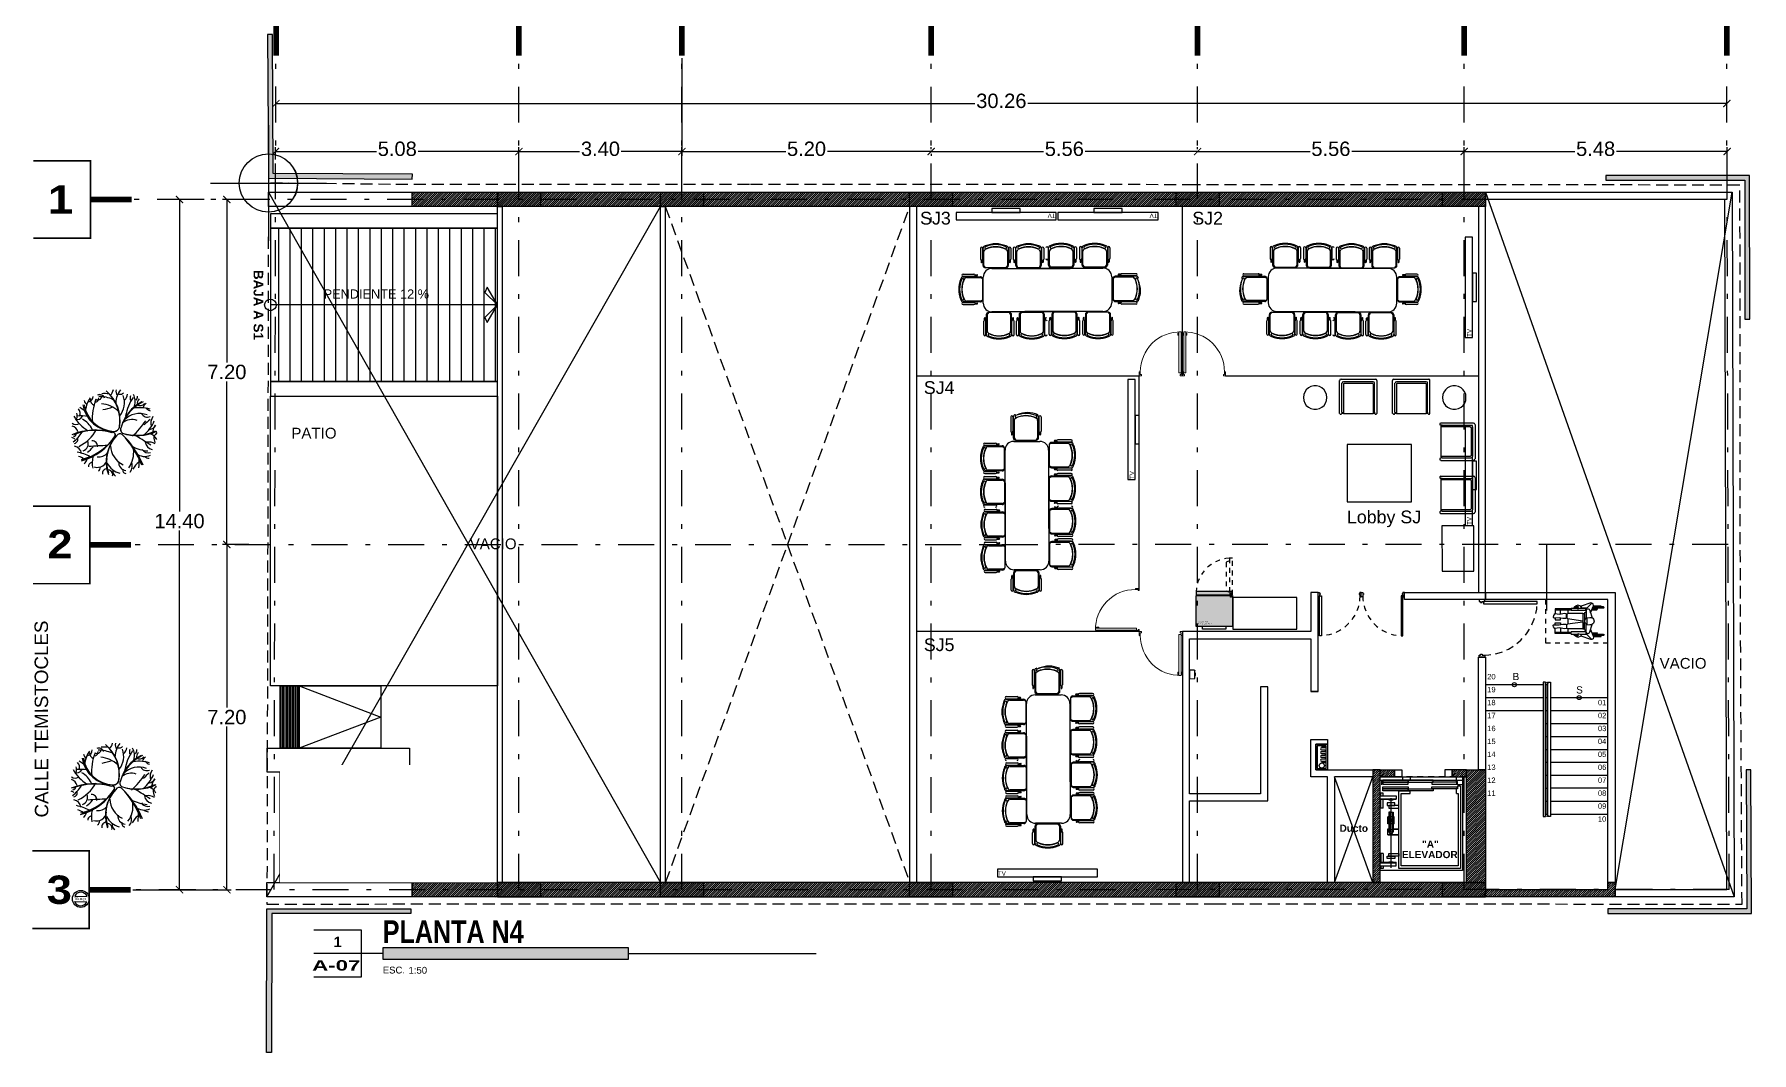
# Model space of a CAD drawing. Header units: millimetres. Extents: x -101 to 3415, y -52 to 1366.
# Drawn here: x 2.25 to 38.07, y 188.66 to 209.9 of the extents above; entities that cross this region are included whole.
import ezdxf
from ezdxf.enums import TextEntityAlignment as Align

# ---------------------------------------------------------------- set-up
doc = ezdxf.new("R2010")
doc.units = ezdxf.units.MM
doc.set_wipeout_variables(frame=1)
for name, pattern in [('-XR 1_ARQUITECTURA TIPO N1-N14-EF$0$HIDDEN2', [0.1875, 0.125, -0.0625]), ('XR EJES SUPERIORES$0$DASHDOT2', [0.5, 0.25, -0.125, 0, -0.125]), ('XR LINDERO N$0$A-100a LALA IRAPUATO nave equipo$0$HIDDEN', [0.375, 0.25, -0.125]), ('XR N4$0$HIDDEN', [0.375, 0.25, -0.125]), ('XR N4$0$XR PB$0$HIDDEN', [0.375, 0.25, -0.125]), ('XR N4$0$XR PLANTA TIPO DE OFICINAS$0$CONTINUA', [0]), ('XR N4$0$XR PLANTA TIPO DE OFICINAS$0$HIDDEN', [0.375, 0.25, -0.125]), ('XR N4$0$XR PLANTA TIPO DE OFICINAS$0$HIDDEN2', [0.1875, 0.125, -0.0625])]:
    doc.linetypes.add(name, pattern=pattern)
doc.layers.add('-XR 1_ARQUITECTURA TIPO N1-N14-EF$0$DEPTOS MUEBLES COLOR CARPETA DE VENTAS', color=254, linetype='Continuous', plot=False)
for name, color, linetype in [('00_ARQ', 8, 'Continuous'), ('ARQ_MOBILIARIO', 8, 'Continuous'), ('Texto_Iluminación', 7, 'Continuous'), ('XR EJES SUPERIORES$0$A-COTAS', 8, 'Continuous'), ('XR EJES SUPERIORES$0$A-EJES', 8, 'XR EJES SUPERIORES$0$DASHDOT2')]:
    doc.layers.add(name, color=color, linetype=linetype)
doc.styles.add('-XR 1_ARQUITECTURA TIPO N1-N14-EF$0$Standard', font='arial.ttf')
doc.styles.add('prot4', font='swisseb.ttf', dxfattribs={"width": 0.56})
doc.styles.add('TÍTULO', font='arial.ttf', dxfattribs={"height": 0.19})
doc.styles.add('XR COLUMNAS SUPERIORES$0$XR BASES$0$XREF EJES$0$Standard', font='arial.ttf')
doc.styles.add('XR COLUMNAS SUPERIORES$0$XR COLUMNAS OFICINAS$0$XREF EJES$0$Standard', font='arial.ttf')
doc.styles.add('XR COLUMNAS SUPERIORES$0$XR PLANTA TIPO DE OFICINAS$0$XREF EJES$0$Standard', font='arial.ttf')
doc.styles.add('XR COLUMNAS SUPERIORES$0$XR SIMBOLOGIAS DE CORTES$0$XREF EJES$0$Standard', font='arial.ttf')
doc.styles.add('XR COLUMNAS$0$XR BASES$0$XREF EJES$0$Standard', font='arial.ttf')
doc.styles.add('XR COLUMNAS$0$XR COLUMNAS OFICINAS$0$XREF EJES$0$Standard', font='arial.ttf')
doc.styles.add('XR COLUMNAS$0$XR PLANTA TIPO DE OFICINAS$0$XREF EJES$0$Standard', font='arial.ttf')
doc.styles.add('XR COLUMNAS$0$XR SIMBOLOGIAS DE CORTES$0$XREF EJES$0$Standard', font='arial.ttf')
doc.styles.add('XR EJES SUPERIORES$0$protot1', font='')
doc.styles.add('XR EJES SUPERIORES$0$Standard', font='arial.ttf')
doc.styles.add('XR EJES SUPERIORES$0$XR BASES$0$XREF EJES$0$Standard', font='arial.ttf')
doc.styles.add('XR EJES SUPERIORES$0$XR COLUMNAS OFICINAS$0$XREF EJES$0$Standard', font='arial.ttf')
doc.styles.add('XR EJES SUPERIORES$0$XR PLANTA TIPO DE OFICINAS$0$XREF EJES$0$Standard', font='arial.ttf')
doc.styles.add('XR EJES SUPERIORES$0$XR SIMBOLOGIAS DE CORTES$0$XREF EJES$0$Standard', font='arial.ttf')
doc.styles.add('XR LINDERO N$0$MANOTEX1', font='MANOTEX1.shx')
doc.styles.add('XR LINDERO N$0$Standard', font='arial.ttf')
doc.styles.add('XR N4$0$Standard', font='arial.ttf')
doc.styles.add('XR N4$0$XR PB$0$Standard', font='arial.ttf')
doc.styles.add('XR N4$0$XR PB$0$XR PLANTA TIPO DE OFICINAS$0$TEXTO-ALB-100', font='arial.ttf', dxfattribs={"height": 0.15})
doc.styles.add('XR N4$0$XR PLANTA BAJA$0$estilo1', font='arialbd.ttf')
doc.styles.add('XR N4$0$XR PLANTA TIPO DE OFICINAS$0$estilo1', font='arialbd.ttf')
doc.styles.add('XR N4$0$XREF PLANTA BAJA$0$XREF PLANTA BAJA$0$PLANTA BAJA$1$TEXTO-ALB-125', font='arial.ttf', dxfattribs={"height": 0.19})
doc.styles.get('XR EJES SUPERIORES$0$protot1').set_extended_font_data('Arial Black')
doc.dimstyles.new('XR EJES SUPERIORES$0$PAÑOS50', dxfattribs={"dimscale": 0.5, "dimtxt": 0.6, "dimasz": 0.3, "dimexe": 0.18, "dimexo": 0.1, "dimgap": 0.09, "dimtad": 0, "dimtih": 1, "dimtoh": 1, "dimzin": 0, "dimdsep": 46, "dimtxsty": 'XR EJES SUPERIORES$0$Standard', "dimblk": 'XR EJES SUPERIORES$0$_ArchTick', "dimcen": 0.09, "dimclrd": 256, "dimclre": 256, "dimclrt": 2, "dimadec": 0, "dimazin": 0, "dimtfac": 1, "dimtix": 1, "dimtmove": 2, "dimatfit": 3, "dimldrblk": 'XR EJES SUPERIORES$0$_ArchTick', "dimfxl": 0.18, "dimtvp": 0.18, "dimtolj": 1, "dimtzin": 0, "dimarcsym": 0})
pattern_1 = [(45, (7.130205, 206.800287), (-0.02245064, 0.02245064), [])]
pattern_2 = [(45, (7.130196, 206.486354), (-0.02245064, 0.02245064), [])]
pattern_3 = [(45, (96.186, 103.677), (-6.73519, 6.73519), []), (45, (100.676, 103.677), (-6.73519, 6.73519), [])]

msp = doc.modelspace()

# ---------------------------------------------------------------- texts
at = {"layer": '00_ARQ', "ltscale": 0.3, "style": 'TÍTULO'}
for s, p in [('SJ3', (20.721, 205.934, 1.014)), ('SJ2', (26.399, 205.933, 1.014)), ('SJ4', (20.799, 202.4, 1.014)), ('Lobby SJ', (29.623, 199.701, 1.014)), ('SJ5', (20.799, 197.036, 1.014))]:
    msp.add_text(s, height=0.266, dxfattribs=at).set_placement(p)
at = {"layer": '00_ARQ', "color": 8, "style": 'XR LINDERO N$0$Standard'}
msp.add_text('CALLE TEMISTOCLES', height=0.28, rotation=90.1017, dxfattribs=at).set_placement((2.539, 193.565, -1130.497))
at = {"layer": '00_ARQ', "style": 'XR N4$0$XR PLANTA TIPO DE OFICINAS$0$estilo1'}
for s, p in [('Ducto', (29.767, 193.266)), ('"A"', (31.365, 192.934)), ('ELEVADOR', (31.352, 192.717))]:
    msp.add_text(s, height=0.15, dxfattribs=at).set_placement(p, align=Align.CENTER)
at = {"layer": '00_ARQ'}
for s, width, insert, char_height, attachment_point, style in [('PATIO', 2.35208, (7.608, 201.466), 0.225, 7, 'XR N4$0$Standard'), ('VACIO', 2.35208, (11.817, 199.272), 0.225, 5, 'XR N4$0$Standard'), ('VACIO', 2.35208, (36.635, 196.779), 0.225, 5, 'XR N4$0$Standard'), ('20', 0.21412, (32.55, 196.559), 0.1125, 1, 'XR N4$0$XR PB$0$Standard'), ('19', 0.21412, (32.55, 196.289), 0.1125, 1, 'XR N4$0$XR PB$0$Standard'), ('18', 0.21412, (32.55, 196.019), 0.1125, 1, 'XR N4$0$XR PB$0$Standard'), ('01', 0.21412, (34.859, 196.019), 0.1125, 1, 'XR N4$0$XR PB$0$Standard'), ('17', 0.21412, (32.55, 195.749), 0.1125, 1, 'XR N4$0$XR PB$0$Standard'), ('02', 0.21412, (34.859, 195.749), 0.1125, 1, 'XR N4$0$XR PB$0$Standard'), ('16', 0.21412, (32.55, 195.479), 0.1125, 1, 'XR N4$0$XR PB$0$Standard'), ('15', 0.21412, (32.55, 195.209), 0.1125, 1, 'XR N4$0$XR PB$0$Standard'), ('03', 0.21412, (34.859, 195.479), 0.1125, 1, 'XR N4$0$XR PB$0$Standard'), ('04', 0.21412, (34.859, 195.209), 0.1125, 1, 'XR N4$0$XR PB$0$Standard'), ('14', 0.21412, (32.55, 194.939), 0.1125, 1, 'XR N4$0$XR PB$0$Standard'), ('05', 0.21412, (34.859, 194.939), 0.1125, 1, 'XR N4$0$XR PB$0$Standard'), ('13', 0.21412, (32.55, 194.669), 0.1125, 1, 'XR N4$0$XR PB$0$Standard'), ('06', 0.21412, (34.859, 194.669), 0.1125, 1, 'XR N4$0$XR PB$0$Standard'), ('12', 0.21412, (32.55, 194.399), 0.1125, 1, 'XR N4$0$XR PB$0$Standard'), ('07', 0.21412, (34.859, 194.399), 0.1125, 1, 'XR N4$0$XR PB$0$Standard'), ('08', 0.21412, (34.859, 194.129), 0.1125, 1, 'XR N4$0$XR PB$0$Standard'), ('11', 0.21412, (32.55, 194.129), 0.1125, 1, 'XR N4$0$XR PB$0$Standard'), ('09', 0.21412, (34.859, 193.859), 0.1125, 1, 'XR N4$0$XR PB$0$Standard'), ('10', 0.21412, (34.859, 193.589), 0.1125, 1, 'XR N4$0$XR PB$0$Standard')]:
    msp.add_mtext_dynamic_manual_height_columns(s, width=width, gutter_width=12.5, heights=[0], dxfattribs=dict(at, insert=insert, char_height=char_height, attachment_point=attachment_point, style=style))
at = {"layer": '00_ARQ', "char_height": 0.15, "width": 0.58833, "attachment_point": 7, "rotation": 0.0007, "style": 'XR N4$0$XR PB$0$XR PLANTA TIPO DE OFICINAS$0$TEXTO-ALB-100'}
for s, insert in [('B', (33.079, 196.43)), ('S', (34.404, 196.149))]:
    msp.add_mtext(s, dxfattribs=dict(at, insert=insert))
at = {"layer": '00_ARQ', "ltscale": 2, "char_height": 0.1125, "attachment_point": 1, "style": 'XR N4$0$Standard'}
for s, insert in [('01', (7.427, 194.471)), ('02', (7.727, 194.471)), ('03', (8.027, 194.471)), ('04', (8.327, 194.471)), ('05', (8.627, 194.471)), ('06', (8.927, 194.471))]:
    msp.add_mtext_dynamic_manual_height_columns(s, width=0.21412, gutter_width=12.5, heights=[0], dxfattribs=dict(at, insert=insert))
at = {"layer": 'Texto_Iluminación', "ltscale": 0.3, "style": 'TÍTULO'}
for rotation, p in [(180, (23.548, 206.162)), (180, (25.674, 206.162)), (90, (32.224, 203.59)), (90, (25.186, 200.624)), (90, (32.224, 199.668))]:
    msp.add_text('TV', height=0.0931, rotation=rotation, dxfattribs=at).set_placement(p)
msp.add_text('TV', height=0.0931, dxfattribs=at).set_placement((22.345, 192.352))

# ---------------------------------------------------------------- blocks, each defined once
blk = doc.blocks.new('TÍTULO PLANO')
blk.add_hatch(color=256).paths.add_polyline_path([(1.912, -0.158), (8.747, -0.158), (8.747, 0.158), (1.912, 0.158)])
for p, q in [((1.912, 0), (0, 0)), ((8.747, 0), (13.969, 0))]:
    blk.add_line(p, q)
blk.add_lwpolyline([(0, 0.658), (1.315, 0.658), (1.315, -0.658), (0, -0.658)])
blk.add_lwpolyline([(1.912, -0.158), (8.747, -0.158), (8.747, 0.158), (1.912, 0.158)], close=True)
at = {"style": 'TÍTULO'}
blk.add_text('ESC.', height=0.19, dxfattribs=at).set_placement((1.912, -0.553))
at = {"style": 'prot4', "width": 0.8}
blk.add_attdef('NOMBRE', (1.912, 0.299), '', height=0.45, dxfattribs=at)
at = {"style": 'prot4'}
blk.add_attdef('NUMERO', text='', height=0.289, dxfattribs=at).set_placement((0.658, 0.326), align=Align.MIDDLE_CENTER)
at = {"style": 'prot4', "width": 1.227796}
blk.add_attdef('CLAVE', text='', height=0.289, dxfattribs=at).set_placement((-0.048, -0.472), (1.289, -0.472), align=Align.FIT)
at = {"style": 'TÍTULO'}
blk.add_attdef('ESCALA', (2.63, -0.558), '', height=0.19, dxfattribs=at)
blk = doc.blocks.new('XR N4$0$saddaa')
at = {"linetype": 'ByBlock'}
for p, q in [((8.267, 57.39), (8.267, 54.972)), ((7.058, 56.181), (9.475, 56.181))]:
    blk.add_line(p, q, dxfattribs=at)
blk.add_circle((8.267, 56.181), 0.608, dxfattribs=at)
blk = doc.blocks.new('XR N4$0$XR PLANTA TIPO DE OFICINAS$0$Puerta1.00')
at = {"linetype": 'Continuous'}
for points in [[(405.365, 465.953), (405.365, 466.883), (405.325, 466.883), (405.325, 465.953)], [(405.325, 465.876), (405.325, 465.901), (405.34, 465.901), (405.34, 465.926), (405.325, 465.926), (405.325, 465.976), (405.29, 465.976), (405.29, 465.876)], [(406.255, 465.876), (406.255, 465.901), (406.24, 465.901), (406.24, 465.926), (406.255, 465.926), (406.255, 465.976), (406.29, 465.976), (406.29, 465.876)]]:
    blk.add_lwpolyline(points, close=True, dxfattribs=at)
at = {"linetype": 'XR N4$0$XR PLANTA TIPO DE OFICINAS$0$HIDDEN2'}
blk.add_arc((405.324, 465.953), 0.932, 0.0383, 87.4436, dxfattribs=at)
blk = doc.blocks.new('XR N4$0$XR PLANTA TIPO DE OFICINAS$0$Ascensore-150x170')
for p, q in [((5.481, -0.152), (5.566, -0.152)), ((5.612, -0.133), (5.566, -0.133)), ((5.566, -0.133), (5.566, -0.152)), ((5.612, -0.077), (5.612, -0.133)), ((4.729, -1.399), (4.729, -1.202)), ((4.738, -1.399), (4.738, -1.202)), ((4.832, -1.305), (4.832, -1.202)), ((4.841, -1.305), (4.841, -1.202)), ((5.481, -0.996), (5.528, -0.996)), ((4.119, -1.483), (4.119, -1.54)), ((4.166, -1.483), (4.119, -1.483)), ((4.166, -1.53), (4.119, -1.53)), ((4.127, -1.342), (5.394, -1.342)), ((4.166, -1.54), (4.166, -1.249)), ((4.166, -1.249), (4.231, -1.249)), ((4.222, -1.54), (4.222, -1.249)), ((4.231, -1.54), (4.231, -1.249)), ((4.391, -1.483), (4.231, -1.483)), ((4.391, -1.53), (4.231, -1.53)), ((4.241, -1.38), (4.241, -1.305)), ((4.391, -1.483), (4.391, -1.54)), ((4.729, -1.399), (4.841, -1.399)), ((5.141, -1.305), (4.785, -1.305)), ((4.785, -1.38), (4.785, -1.305)), ((5.141, -1.314), (4.785, -1.314)), ((5.141, -1.37), (4.785, -1.37)), ((5.141, -1.38), (4.785, -1.38)), ((4.832, -1.399), (4.832, -1.38)), ((4.841, -1.399), (4.841, -1.38)), ((4.932, -1.286), (5.054, -1.286)), ((4.932, -1.286), (4.932, -1.399)), ((4.932, -1.399), (5.054, -1.399)), ((4.993, -1.286), (4.993, -1.399)), ((5.054, -1.286), (5.054, -1.399)), ((5.141, -1.342), (5.141, -1.305)), ((5.141, -1.342), (5.141, -1.38)), ((5.216, -1.483), (5.216, -1.54)), ((5.216, -1.483), (5.376, -1.483)), ((5.216, -1.53), (5.376, -1.53)), ((5.366, -1.38), (5.366, -1.305)), ((5.376, -1.54), (5.376, -1.249)), ((5.441, -1.249), (5.376, -1.249)), ((5.385, -1.54), (5.385, -1.249)), ((5.441, -1.54), (5.441, -1.249)), ((5.441, -1.483), (5.488, -1.483)), ((5.441, -1.53), (5.488, -1.53)), ((5.488, -1.483), (5.488, -1.54)), ((5.641, -1.512), (5.725, -1.512))]:
    blk.add_line(p, q)
for points in [[(4.081, -0.04), (4.081, -1.54), (5.725, -1.54), (5.725, -0.04)], [(5.566, -0.143), (5.566, -0.602), (5.603, -0.602), (5.603, -0.143)], [(5.687, -0.143), (5.687, -0.602), (5.65, -0.602), (5.65, -0.143)], [(5.528, -0.574), (5.528, -1.033), (5.566, -1.033), (5.566, -0.574)], [(5.725, -0.574), (5.725, -1.033), (5.687, -1.033), (5.687, -0.574)], [(4.344, -1.202), (4.344, -1.38), (4.391, -1.38), (4.391, -1.202)], [(5.263, -1.202), (5.263, -1.38), (5.216, -1.38), (5.216, -1.202)], [(5.528, -1.033), (5.528, -1.493), (5.566, -1.493), (5.566, -1.033)], [(5.566, -1.033), (5.566, -1.493), (5.603, -1.493), (5.603, -1.033)], [(5.687, -1.033), (5.687, -1.493), (5.65, -1.493), (5.65, -1.033)], [(5.725, -1.033), (5.725, -1.493), (5.687, -1.493), (5.687, -1.033)], [(5.725, -0.996), (5.725, -1.127), (5.781, -1.127), (5.781, -0.996)], [(4.297, -1.272), (4.297, -1.413), (4.344, -1.413), (4.344, -1.272)], [(5.31, -1.272), (5.31, -1.413), (5.263, -1.413), (5.263, -1.272)]]:
    blk.add_lwpolyline(points, close=True)
for points in [[(5.612, -0.077), (5.528, -0.077), (4.119, -0.077), (4.119, -1.202), (5.528, -1.202), (5.528, -0.996)], [(5.481, -0.152), (5.481, -0.124), (4.166, -0.124), (4.166, -1.155), (5.481, -1.155), (5.481, -0.996)], [(5.641, -0.133), (5.697, -0.133), (5.697, -0.152), (5.781, -0.152), (5.781, -0.04), (5.641, -0.04), (5.641, -0.133)]]:
    blk.add_lwpolyline(points)
for centre, radius in [((4.785, -1.342), 0.0375), ((4.993, -1.342), 0.0281)]:
    blk.add_circle(centre, radius)
blk = doc.blocks.new('XR N4$0$XR PLANTA TIPO DE OFICINAS$0$A$C6FB43136')
for p, q in [((0, 0.174), (0.095, 0.2)), ((0.047, 0), (0, 0.174)), ((0.047, 0), (0, 0.174)), ((0.141, 0.025), (0.047, 0)), ((0.107, 0.192), (0.148, 0.038)), ((0.122, 0.154), (0.117, 0.153)), ((0.117, 0.153), (0.138, 0.077)), ((0.142, 0.079), (0.122, 0.154)), ((0.126, 0.138), (0.134, 0.141)), ((0.138, 0.094), (0.126, 0.138)), ((0.134, 0.141), (0.146, 0.096)), ((0.146, 0.096), (0.138, 0.094)), ((0.138, 0.077), (0.142, 0.079))]:
    blk.add_line(p, q)
for centre, start, end in [((0.097, 0.19), 15, 105), ((0.139, 0.035), 285, 15)]:
    blk.add_arc(centre, 0.01, start, end)
blk = doc.blocks.new('XR N4$0$A$C26E901EB')
at = {"ltscale": 2}
h = blk.add_hatch(dxfattribs=at)
h.set_pattern_fill('LINE', color=256, scale=0.01, angle=90, style=0)
h.set_pattern_definition([(90, (439.59662, -560.538505), (-0.03175, 1e-17), [])])
h.paths.add_polyline_path([(-2.1, -1.3), (-2.1, 0), (-1.7, 0), (-1.7, -1.3)])
for points in [[(-2.1, -1.3), (-2.1, 0), (-1.7, 0), (-1.7, -1.3), (-2.1, -1.3)], [(0, 0), (0, -1.3), (-1.7, -1.3), (-1.7, 0)]]:
    blk.add_lwpolyline(points, close=True, dxfattribs=at)
blk.add_lwpolyline([(-1.7, 0), (0, -0.65), (-1.7, -1.3)], dxfattribs=at)
blk = doc.blocks.new('XR N4$0$A$C153C7E87')
h = blk.add_hatch()
h.set_pattern_fill('ANSI31', color=256, scale=0.075, angle=45)
h.set_pattern_definition([(270, (-51.7103, 42.0149), (-0.238125, -1e-17), [])])
h.paths.add_polyline_path([(0.041, -4.143), (4.777, -4.143), (4.777, -0.943), (0.041, -0.943)])
for points in [[(0.041, -0.943), (4.777, -0.943), (4.777, -0.643), (0.041, -0.643)], [(0.041, -4.143), (4.777, -4.143), (4.777, -0.943), (0.041, -0.943)], [(0.041, -4.443), (4.777, -4.443), (4.777, -4.143), (0.041, -4.143)]]:
    blk.add_lwpolyline(points, close=True)
blk.add_lwpolyline([(4.777, -2.543), (4.512, -2.803), (4.561, -2.912), (4.777, -2.543), (4.561, -2.174), (4.512, -2.283), (4.777, -2.543), (0.041, -2.543)])
blk.add_circle((0.041, -2.543), 0.12)
at = {"ltscale": 3, "style": 'XR N4$0$XREF PLANTA BAJA$0$XREF PLANTA BAJA$0$PLANTA BAJA$1$TEXTO-ALB-125'}
blk.add_text('PENDIENTE 12 %%%', height=0.19, rotation=0, dxfattribs=at).set_placement((1.152, -2.41))
at = {"insert": (-0.211, -2.543), "char_height": 0.2, "width": 2.7, "attachment_point": 5, "rotation": 270, "style": 'XR N4$0$XR PLANTA BAJA$0$estilo1'}
blk.add_mtext('BAJA A S1', dxfattribs=at)
blk = doc.blocks.new('XR N4$0$XR PB$0$XR PLANTA TIPO DE OFICINAS$0$XREF PLANTA BAJA$0$XREF SOTANO 1$0$sn_dis_pl')
at = {"linetype": 'Continuous'}
for p, q in [((-0.544, 1.021), (-0.52, 1.021)), ((-0.544, 0.684), (-0.544, 1.021)), ((-0.52, 1.021), (-0.439, 1.021)), ((-0.52, 0.684), (-0.52, 1.021)), ((-0.433, 0.907), (-0.52, 0.907)), ((-0.52, 0.752), (-0.445, 0.752)), ((-0.448, 0.444), (-0.445, 0.755)), ((-0.445, 0.826), (-0.428, 0.929)), ((-0.44, 0.791), (-0.445, 0.826)), ((-0.428, 0.929), (-0.44, 1.024)), ((-0.434, 1.036), (-0.405, 1.055)), ((-0.364, 0.78), (-0.428, 0.78)), ((-0.425, 0.775), (-0.365, 0.776)), ((-0.405, 1.055), (-0.374, 1.058)), ((-0.36, 1.01), (-0.362, 0.935)), ((-0.362, 0.935), (-0.35, 0.862)), ((-0.36, 1.046), (-0.36, 1.01)), ((-0.36, 1.021), (-0.317, 1.021)), ((-0.317, 0.907), (-0.355, 0.907)), ((-0.351, 0.792), (-0.352, 0.788)), ((-0.35, 0.862), (-0.351, 0.792)), ((-0.344, 0.759), (-0.297, 0.444)), ((-0.343, 0.752), (-0.23, 0.752)), ((-0.317, 1.021), (-0.317, 0.907)), ((-0.229, 0.759), (-0.276, 0.444)), ((-0.256, 1.021), (-0.256, 0.907)), ((-0.213, 1.021), (-0.256, 1.021)), ((-0.256, 0.907), (-0.218, 0.907)), ((-0.211, 0.935), (-0.223, 0.862)), ((-0.223, 0.862), (-0.222, 0.792)), ((-0.222, 0.792), (-0.221, 0.788)), ((-0.213, 1.046), (-0.213, 1.01)), ((-0.213, 1.01), (-0.211, 0.935)), ((-0.209, 0.78), (-0.145, 0.78)), ((-0.148, 0.775), (-0.208, 0.776)), ((-0.168, 1.055), (-0.199, 1.058)), ((-0.139, 1.036), (-0.168, 1.055)), ((-0.145, 0.929), (-0.133, 1.024)), ((-0.128, 0.826), (-0.145, 0.929)), ((-0.14, 0.907), (-0.053, 0.907)), ((-0.053, 1.021), (-0.134, 1.021)), ((-0.133, 0.791), (-0.128, 0.826)), ((-0.125, 0.444), (-0.128, 0.755)), ((-0.128, 0.752), (-0.053, 0.752)), ((-0.029, 1.021), (-0.053, 1.021)), ((-0.053, 0.684), (-0.053, 1.021)), ((-0.029, 0.684), (-0.029, 1.021)), ((-0.67, 0.273), (-0.601, 0.474)), ((-0.666, 0.251), (-0.561, 0.36)), ((-0.624, 0.546), (-0.601, 0.592)), ((-0.601, 0.482), (-0.624, 0.546)), ((-0.601, 0.592), (-0.564, 0.608)), ((-0.564, 0.48), (-0.601, 0.482)), ((-0.601, 0.474), (-0.561, 0.473)), ((-0.562, 0.594), (-0.591, 0.572)), ((-0.591, 0.572), (-0.59, 0.548)), ((-0.59, 0.548), (-0.573, 0.535)), ((-0.585, 0.599), (-0.585, 0.616)), ((-0.585, 0.545), (-0.585, 0.576)), ((-0.573, 0.535), (-0.556, 0.555)), ((-0.564, 0.608), (-0.562, 0.594)), ((-0.542, 0.545), (-0.564, 0.48)), ((-0.561, 0.549), (-0.561, 0.616)), ((-0.561, 0.36), (-0.561, 0.488)), ((-0.561, 0.36), (-0.529, 0.366)), ((-0.557, 0.684), (-0.557, 0.554)), ((-0.557, 0.684), (-0.507, 0.684)), ((-0.557, 0.5), (-0.557, 0.38)), ((-0.507, 0.38), (-0.557, 0.38)), ((-0.556, 0.555), (-0.542, 0.545)), ((-0.51, 0.371), (-0.35, 0.371)), ((-0.507, 0.38), (-0.507, 0.684)), ((-0.461, 0.41), (-0.489, 0.371)), ((-0.461, 0.41), (-0.314, 0.41)), ((-0.448, 0.444), (-0.448, 0.41)), ((-0.448, 0.444), (-0.125, 0.444)), ((-0.307, 0.398), (-0.314, 0.41)), ((-0.266, 0.398), (-0.259, 0.41)), ((-0.112, 0.41), (-0.259, 0.41)), ((-0.063, 0.371), (-0.223, 0.371)), ((-0.125, 0.444), (-0.125, 0.41)), ((-0.112, 0.41), (-0.084, 0.371)), ((-0.016, 0.684), (-0.066, 0.684)), ((-0.066, 0.38), (-0.066, 0.684)), ((-0.066, 0.38), (-0.016, 0.38)), ((-0.012, 0.36), (-0.044, 0.366)), ((-0.017, 0.555), (-0.031, 0.545)), ((-0.031, 0.545), (-0.009, 0.48)), ((0, 0.535), (-0.017, 0.555)), ((-0.016, 0.684), (-0.016, 0.554)), ((-0.016, 0.5), (-0.016, 0.38)), ((-0.012, 0.549), (-0.012, 0.616)), ((-0.012, 0.36), (-0.012, 0.488)), ((0.028, 0.474), (-0.012, 0.473)), ((0.093, 0.251), (-0.012, 0.36)), ((-0.009, 0.608), (-0.011, 0.594)), ((-0.011, 0.594), (0.018, 0.572)), ((0.027, 0.592), (-0.009, 0.608)), ((-0.009, 0.48), (0.028, 0.482)), ((0.017, 0.548), (0, 0.535)), ((0.012, 0.599), (0.012, 0.616)), ((0.012, 0.545), (0.012, 0.576)), ((0.018, 0.572), (0.017, 0.548)), ((0.051, 0.546), (0.027, 0.592)), ((0.028, 0.482), (0.051, 0.546)), ((0.097, 0.273), (0.028, 0.474)), ((-0.666, 0.251), (-0.67, 0.273)), ((-0.651, 0.225), (-0.666, 0.251)), ((-0.609, 0.218), (-0.651, 0.225)), ((-0.461, 0.28), (-0.609, 0.218)), ((-0.607, 0.218), (-0.607, 0.065)), ((-0.602, 0.22), (-0.602, 0.065)), ((-0.585, 0.012), (-0.585, 0.228)), ((-0.561, 0.012), (-0.561, 0.238)), ((-0.549, 0.243), (-0.549, 0.148)), ((-0.527, 0.252), (-0.527, 0.148)), ((-0.51, 0.296), (-0.354, 0.244)), ((-0.359, 0.356), (-0.367, 0.291)), ((-0.359, 0.356), (-0.218, 0.356)), ((-0.063, 0.296), (-0.219, 0.244)), ((-0.218, 0.356), (-0.211, 0.291)), ((-0.112, 0.28), (0.036, 0.218)), ((-0.046, 0.252), (-0.046, 0.148)), ((-0.024, 0.243), (-0.024, 0.148)), ((-0.012, 0.012), (-0.012, 0.238)), ((0.012, 0.012), (0.012, 0.228)), ((0.029, 0.22), (0.029, 0.065)), ((0.033, 0.218), (0.033, 0.065)), ((0.036, 0.218), (0.078, 0.225)), ((0.078, 0.225), (0.093, 0.251)), ((0.093, 0.251), (0.097, 0.273))]:
    blk.add_line(p, q, dxfattribs=at)
for centre, radius, start, end in [((-0.425, 0.755), 0.0204, 91.0603, 179.4667), ((-0.428, 1.026), 0.0123, 121.7078, 187.2641), ((-0.428, 0.792), 0.0123, 187.318, 270), ((-0.372, 1.046), 0.0123, 0.7644, 95.9609), ((-0.365, 0.756), 0.0204, 8.521, 91.0603), ((-0.364, 0.792), 0.0123, 270, 341.0652), ((-0.208, 0.756), 0.0204, 88.9397, 171.479), ((-0.209, 0.792), 0.0123, 198.9348, 270), ((-0.201, 1.046), 0.0123, 84.0391, 179.2356), ((-0.149, 0.755), 0.0204, 0.5333, 88.9397), ((-0.145, 0.792), 0.0123, 270, 352.682), ((-0.145, 1.026), 0.0123, 352.7359, 58.2922), ((-0.573, 0.616), 0.0123, 0, 180), ((-0.51, 0.333), 0.0374, 90, 270), ((-0.289, 0.322), 0.0782, 25.8604, 154.1396), ((-0.063, 0.333), 0.0374, 270, 90), ((0, 0.616), 0.0123, 0, 180), ((-0.604, 0.065), 0.00204, 180, 0), ((-0.573, 0.012), 0.0123, 180, 0), ((-0.538, 0.148), 0.011, 180, 360), ((-0.289, 0.285), 0.0782, 171.4259, 8.5741), ((-0.035, 0.148), 0.011, 180, 0), ((0, 0.012), 0.0123, 180, 0), ((0.031, 0.065), 0.00204, 180, 0)]:
    blk.add_arc(centre, radius, start, end, dxfattribs=at)
blk = doc.blocks.new('XR LINDERO N$0$saddaa')
at = {"linetype": 'ByBlock'}
for p, q in [((8.267, 57.39), (8.267, 54.972)), ((7.058, 56.181), (9.475, 56.181))]:
    blk.add_line(p, q, dxfattribs=at)
blk.add_circle((8.267, 56.181), 0.608, dxfattribs=at)
blk = doc.blocks.new('XR LINDERO N$0$ARBOL14')
for points in [[(-0.547, 0.729, 0.15748), (-0.637, 0.399)], [(-0.577, 0.639, 0.330709), (-0.487, 0.759)], [(-0.427, 0.699, 0.559055), (-0.307, 0.759)], [(-0.427, 0.639, 0.385827), (-0.367, 0.729)], [(-0.247, 0.729, 0.433071), (-0.397, 0.789)], [(-0.067, 0.699, 0.110236), (-0.367, 0.759)], [(-0.157, 0.819, 0.03937), (-0.307, 0.819)], [(0.083, 0.129, 0.251969), (-0.217, 0.879)], [(0.083, 0.129, 0.259843), (-0.217, 0.879)], [(0.083, 0.129, 0.259843), (-0.217, 0.879)], [(0.083, 0.129, 0.267717), (-0.217, 0.879)], [(-0.127, 0.789, 0.125984), (-0.067, 0.909)], [(-0.007, 0.909, 0.275591), (0.023, 0.789)], [(0.083, 0.909, 0.173228), (-0.007, 0.639)], [(0.053, 0.819, 0.314961), (0.143, 0.849)], [(0.083, 0.369, 0.251969), (0.143, 0.789)], [(0.173, 0.699, 0.173228), (0.233, 0.819)], [(0.353, 0.759, 0.11811), (0.203, 0.369)], [(0.293, 0.789, 0.11811), (0.293, 0.699)], [(0.383, 0.579, 0.204724), (0.353, 0.819)], [(0.413, 0.699, 0.165354), (0.443, 0.789)], [(0.473, 0.729, 0.244094), (0.443, 0.609, 0.377953), (0.593, 0.639)], [(-0.817, 0.279, 0.173228), (-0.817, 0.399)], [(-0.757, 0.339, 0.314961), (-0.787, 0.489)], [(-0.667, 0.459, 0.031496), (-0.757, 0.519)], [(-0.697, 0.579, 0.354331), (-0.037, 0.039)], [(-0.697, 0.579, 0.354331), (-0.037, 0.039)], [(-0.697, 0.579, 0.362205), (-0.037, 0.039)], [(-0.667, 0.669, 0.228346), (-0.607, 0.579)], [(-0.667, 0.579, 0.354331), (-0.037, 0.039)], [(-0.547, 0.699, 0.307087), (-0.457, 0.579)], [(-0.427, 0.699, 0.110236), (-0.487, 0.219)], [(0.053, 0.459, 0.173228), (-0.307, 0.609)], [(-0.277, 0.489, 0.031496), (-0.067, 0.549)], [(0.563, 0.669, 0.212598), (0.113, 0.129)], [(0.533, 0.669, 0.204724), (0.113, 0.129)], [(0.533, 0.669, 0.212598), (0.113, 0.129)], [(0.533, 0.669, 0.212598), (0.113, 0.129)], [(0.653, 0.399, 0.299213), (0.173, 0.279)], [(0.713, 0.519, 0.141732), (0.323, 0.519)], [(0.533, 0.429, 0.417323), (0.713, 0.369)], [(0.623, 0.639, 0.15748), (0.563, 0.549)], [(0.623, 0.549, 0.173228), (0.713, 0.489)], [(0.773, 0.369, 0.228346), (0.743, 0.159)], [(-0.907, 0.189, 0.330709), (-0.757, 0.189)], [(-0.787, 0.009, 0.275591), (-0.907, 0.129)], [(-0.067, 0.009, 0.173228), (-0.907, -0.051)], [(-0.067, 0.009, 0.173228), (-0.907, -0.051)], [(-0.067, 0.009, 0.173228), (-0.907, -0.051)], [(-0.877, 0.339, 0.125984), (-0.577, 0.039)], [(-0.067, 0.009, 0.165354), (-0.877, -0.051)], [(-0.877, -0.201, 0.102362), (-0.697, 0.009)], [(-0.847, 0.279, 0.393701), (-0.697, 0.339)], [(-0.577, 0.339, 0.055118), (-0.817, 0.339)], [(-0.757, -0.291, 0.15748), (-0.397, 0.069)], [(-0.487, 0.069, 0.149606), (-0.697, 0.279)], [(-0.007, -0.051, 0.779528), (-0.067, 0.009)], [(-0.007, -0.051, 0.795276), (-0.067, 0.009)], [(-0.007, -0.051, 0.724409), (-0.067, 0.009)], [(-0.007, -0.051, 0.740157), (-0.067, 0.009)], [(-0.037, 0.039, 0.314961), (0.083, 0.129)], [(-0.037, 0.039, 0.322835), (0.083, 0.129)], [(-0.037, 0.039, 0.322835), (0.083, 0.129)], [(-0.037, 0.039, 0.330709), (0.083, 0.129)], [(0.113, 0.129, 0.354331), (0.143, 0.009)], [(0.113, 0.129, 0.362205), (0.143, 0.009)], [(0.113, 0.129, 0.362205), (0.143, 0.009)], [(0.113, 0.129, 0.370079), (0.143, 0.009)], [(0.443, 0.279, 0.259843), (0.143, 0.219)], [(0.143, 0.009, 0.204724), (0.863, 0.069)], [(0.143, 0.009, 0.204724), (0.863, 0.069)], [(0.143, 0.009, 0.19685), (0.833, 0.069)], [(0.143, 0.009, 0.204724), (0.833, 0.069)], [(0.353, -0.051, 0.07874), (0.623, 0.279)], [(0.713, 0.309, 0.023622), (0.593, 0.189)], [(0.593, -0.021, 0.125984), (0.803, 0.279)], [(0.713, 0.099, 0.244094), (0.833, 0.189, 0.188976), (0.773, 0.009)], [(0.863, -0.111, 0.23622), (0.713, 0.009)], [(0.863, 0.039, 0.015748), (0.803, -0.051, 0.173228), (0.833, -0.171)], [(-0.847, -0.141, 0.11811), (-0.907, -0.111)], [(-0.877, -0.081, 0.456693), (-0.817, -0.021)], [(-0.847, -0.231, 0.464567), (-0.787, -0.111)], [(-0.697, -0.441, 0.338583), (-0.847, -0.291)], [(-0.697, -0.591, 0.19685), (-0.007, -0.051)], [(-0.697, -0.561, 0.19685), (-0.007, -0.051)], [(-0.697, -0.561, 0.19685), (-0.007, -0.051)], [(-0.667, -0.561, 0.19685), (-0.007, -0.051)], [(-0.667, -0.381, 0.448819), (-0.577, -0.171)], [(-0.577, -0.411, 0.07874), (-0.457, -0.291)], [(-0.157, -0.261, 0.023622), (-0.547, -0.291)], [(-0.367, -0.291, 0.456693), (-0.487, -0.171)], [(0.023, -0.051, 0.283465), (-0.127, -0.861)], [(0.023, -0.051, 0.283465), (-0.127, -0.861)], [(0.023, -0.051, 0.283465), (-0.127, -0.861)], [(0.023, -0.051, 0.275591), (-0.127, -0.831)], [(-0.097, -0.261, 0.283465), (0.173, -0.651)], [(0.143, -0.021, 0.401575), (0.023, -0.051)], [(0.143, -0.021, 0.401575), (0.023, -0.051)], [(0.143, -0.021, 0.385827), (0.023, -0.051)], [(0.143, -0.021, 0.393701), (0.023, -0.051)], [(0.593, -0.651, 0.102362), (0.143, -0.021)], [(0.563, -0.651, 0.102362), (0.143, -0.021)], [(0.563, -0.621, 0.102362), (0.143, -0.021)], [(0.563, -0.621, 0.102362), (0.143, -0.021)], [(0.293, -0.711, 0.19685), (0.383, -0.321)], [(0.353, -0.261, 0.102362), (0.683, -0.351)], [(0.743, -0.231, 0.007874), (0.443, -0.051)], [(0.563, -0.321, 0.354331), (0.743, -0.381)], [(0.623, -0.171, 0.291339), (0.773, -0.321)], [(0.833, -0.201, 0.181102), (0.653, -0.171)], [(-0.517, -0.501, 0.062992), (-0.787, -0.411)], [(-0.637, -0.561, 0.133858), (-0.757, -0.501)], [(-0.637, -0.651, 0.149606), (-0.577, -0.561)], [(-0.487, -0.621, 0.314961), (-0.547, -0.711)], [(-0.457, -0.501, 0.133858), (-0.457, -0.741)], [(-0.427, -0.711, 0.472441), (-0.157, -0.531)], [(-0.367, -0.501, 0.259843), (-0.157, -0.411)], [(-0.337, -0.801, 0.362205), (-0.307, -0.711)], [(-0.157, -0.621, 0.220472), (0.113, -0.831)], [(0.083, -0.591, 0.433071), (0.233, -0.771)], [(0.323, -0.801, 0.275591), (0.353, -0.591)], [(0.503, -0.591, 0.141732), (0.383, -0.741)], [(0.443, -0.411, 0.267717), (0.743, -0.441)], [(0.503, -0.711, 0.062992), (0.503, -0.501)], [(0.623, -0.471, 0.15748), (0.713, -0.501)], [(-0.157, -0.741, 0.472441), (-0.247, -0.861)], [(-0.037, -0.891, 0.559055), (-0.157, -0.771)], [(-0.037, -0.771, 0.314961), (0.023, -0.891)], [(0.173, -0.741, 0.527559), (0.233, -0.831)]]:
    blk.add_lwpolyline(points, format="xyb")
blk = doc.blocks.new('XR LINDERO N$0$PTE')
for p, q in [((689.58, 377.18), (692.16, 377.18)), ((689.57, 376.05), (692.17, 376.05))]:
    blk.add_line(p, q)
blk.add_circle((690.87, 376.61), 1.77)
for start, end in [(24.0185, 155.9815), (203.0274, 336.9726)]:
    blk.add_arc((690.87, 376.61), 1.41, start, end)
at = {"style": 'XR LINDERO N$0$MANOTEX1'}
blk.add_text('TELMEX', height=0.461, dxfattribs=at).set_placement((689.47, 376.36))
blk = doc.blocks.new('XR N1-N2$0$030 puerta 013-h')
at = {"linetype": 'Continuous', "lineweight": 0}
for p, q in [((3.994, 17.305), (3.994, 17.255)), ((4.007, 17.305), (3.994, 17.305)), ((3.994, 17.255), (4.007, 17.255)), ((4.007, 17.305), (4.007, 17.293)), ((4.007, 17.293), (4.019, 17.293)), ((4.007, 17.255), (4.007, 17.268)), ((4.007, 17.268), (4.019, 17.268)), ((4.019, 17.33), (4.069, 17.33)), ((4.019, 16.38), (4.019, 17.33)), ((4.069, 17.33), (4.069, 16.38)), ((4.081, 17.293), (4.069, 17.293)), ((4.081, 17.268), (4.069, 17.268)), ((4.081, 17.305), (4.094, 17.305)), ((4.081, 17.305), (4.081, 17.293)), ((4.081, 17.255), (4.081, 17.268)), ((4.094, 17.255), (4.081, 17.255)), ((4.094, 17.305), (4.094, 17.255)), ((3.099, 16.365), (3.099, 16.405)), ((3.099, 16.405), (3.124, 16.405)), ((3.099, 16.315), (3.099, 16.365)), ((3.124, 16.405), (3.124, 16.34)), ((3.124, 16.34), (3.149, 16.34)), ((3.149, 16.34), (3.149, 16.315)), ((4.069, 16.38), (4.019, 16.38)), ((4.049, 16.34), (4.049, 16.315)), ((4.074, 16.34), (4.049, 16.34)), ((4.099, 16.405), (4.074, 16.405)), ((4.074, 16.405), (4.074, 16.34)), ((4.099, 16.405), (4.099, 16.315)), ((3.149, 16.315), (3.099, 16.315)), ((4.049, 16.315), (4.099, 16.315))]:
    blk.add_line(p, q, dxfattribs=at)
blk.add_arc((4.044, 16.41), 0.92, 88.4391, 180.3278, dxfattribs=at)
blk = doc.blocks.new('-XR 1_ARQUITECTURA TIPO N1-N14-EF$0$REFRIGERADOR')
at = {"layer": '-XR 1_ARQUITECTURA TIPO N1-N14-EF$0$DEPTOS MUEBLES COLOR CARPETA DE VENTAS'}
h = blk.add_hatch(color=256, dxfattribs=at)
h.dxf.hatch_style = 1
h.paths.add_polyline_path([(-0.375, 0.72), (0.375, 0.72), (0.375, 0.085), (-0.375, 0.085)])
h = blk.add_hatch(color=256, dxfattribs=at)
h.dxf.hatch_style = 1
h.paths.add_polyline_path([(-0.375, 0), (0.375, 0), (0.375, 0.065), (-0.375, 0.065)])
for p, q in [((-0.355, 0.108), (-0.357, 0.033)), ((-0.335, 0.108), (-0.333, 0.033)), ((0.355, 0.085), (0.355, 0.065))]:
    blk.add_line(p, q)
for points in [[(-0.356, 0.085), (-0.375, 0.085), (-0.375, 0.72), (0.375, 0.72), (0.375, 0.085), (-0.334, 0.085)], [(-0.243, 0.72), (-0.243, 0.78), (0.243, 0.78), (0.243, 0.72)], [(-0.356, 0.065), (-0.375, 0.065), (-0.375, 0), (0.375, 0), (0.375, 0.065), (-0.334, 0.065)]]:
    blk.add_lwpolyline(points)
at = {"color": 8, "linetype": '-XR 1_ARQUITECTURA TIPO N1-N14-EF$0$HIDDEN2', "ltscale": 0.5}
for points in [[(-0.357, 0.062), (-0.378, 0.062), (-0.378, -0.688), (-0.313, -0.688), (-0.313, 0.062), (-0.333, 0.062)], [(-0.313, -0.637), (-0.248, -0.607), (-0.248, -0.017), (-0.313, 0.013)]]:
    blk.add_lwpolyline(points, dxfattribs=at)
for centre, radius in [((-0.345, 0.033), 0.0125), ((-0.345, 0.107), 0.01)]:
    blk.add_circle(centre, radius)
blk.add_arc((-0.345, 0.033), 0.721, 272.5845, 357.4155, dxfattribs=at)
at = {"layer": 'Defpoints', "insert": (0.335, 0.681), "char_height": 0.025, "width": 0.38054, "attachment_point": 3, "style": '-XR 1_ARQUITECTURA TIPO N1-N14-EF$0$Standard'}
blk.add_mtext('\\pxb0.41667,a0.41667;{\\fTimes New Roman|b0|i0|c0|p16;mabe  18" (75x78)\\PMA081WIM}', dxfattribs=at)
blk = doc.blocks.new('XR COLUMNAS SUPERIORES$0$saddaa')
at = {"linetype": 'ByBlock'}
for p, q in [((8.267, 57.39), (8.267, 54.972)), ((7.058, 56.181), (9.475, 56.181))]:
    blk.add_line(p, q, dxfattribs=at)
blk.add_circle((8.267, 56.181), 0.608, dxfattribs=at)
blk = doc.blocks.new('XR COLUMNAS SUPERIORES')
h = blk.add_hatch()
h.set_pattern_fill('ANSI32', color=256)
h.set_pattern_definition(pattern_3)
h.paths.add_polyline_path([(749.751, 165.287), (749.901, 165.287), (749.901, 165.137), (749.751, 165.137)])
at = {"layer": '00_ARQ', "linetype": 'ByBlock'}
h = blk.add_hatch(color=256, dxfattribs=at)
h.dxf.hatch_style = 1
h.paths.add_polyline_path([(5.673, -0.493), (4.777, -0.493), (4.777, -0.193), (5.673, -0.193)])
h = blk.add_hatch(color=256, dxfattribs=at)
h.dxf.hatch_style = 1
h.paths.add_polyline_path([(9.073, -0.493), (8.176, -0.493), (8.176, -0.193), (9.073, -0.193)])
h = blk.add_hatch(color=256, dxfattribs=at)
h.dxf.hatch_style = 1
h.paths.add_polyline_path([(14.269, -0.493), (13.373, -0.493), (13.373, -0.193), (14.269, -0.193)])
h = blk.add_hatch(color=256, dxfattribs=at)
h.dxf.hatch_style = 1
h.paths.add_polyline_path([(19.828, -0.493), (18.931, -0.493), (18.931, -0.193), (19.828, -0.193)])
h = blk.add_hatch(color=256, dxfattribs=at)
h.dxf.hatch_style = 1
h.paths.add_polyline_path([(25.387, -0.493), (24.49, -0.493), (24.49, -0.193), (25.387, -0.193)])
h = blk.add_hatch(color=256, dxfattribs=at)
h.dxf.hatch_style = 1
h.paths.add_polyline_path([(5.673, -14.89), (4.777, -14.89), (4.777, -14.59), (5.673, -14.59)])
h = blk.add_hatch(color=256, dxfattribs=at)
h.dxf.hatch_style = 1
h.paths.add_polyline_path([(9.073, -14.89), (8.176, -14.89), (8.176, -14.59), (9.073, -14.59)])
h = blk.add_hatch(color=256, dxfattribs=at)
h.dxf.hatch_style = 1
h.paths.add_polyline_path([(14.269, -14.89), (13.373, -14.89), (13.373, -14.59), (14.269, -14.59)])
h = blk.add_hatch(color=256, dxfattribs=at)
h.dxf.hatch_style = 1
h.paths.add_polyline_path([(19.828, -14.89), (18.931, -14.89), (18.931, -14.59), (19.828, -14.59)])
h = blk.add_hatch(color=256, dxfattribs=at)
h.dxf.hatch_style = 1
h.paths.add_polyline_path([(25.387, -14.89), (24.49, -14.89), (24.49, -14.59), (25.387, -14.59)])
for points in [[(5.673, -0.493), (4.777, -0.493), (4.777, -0.193), (5.673, -0.193)], [(9.073, -0.493), (8.176, -0.493), (8.176, -0.193), (9.073, -0.193)], [(14.269, -0.493), (13.373, -0.493), (13.373, -0.193), (14.269, -0.193)], [(19.828, -0.493), (18.931, -0.493), (18.931, -0.193), (19.828, -0.193)], [(25.387, -0.493), (24.49, -0.493), (24.49, -0.193), (25.387, -0.193)], [(5.673, -14.89), (4.777, -14.89), (4.777, -14.59), (5.673, -14.59)], [(9.073, -14.89), (8.176, -14.89), (8.176, -14.59), (9.073, -14.59)], [(14.269, -14.89), (13.373, -14.89), (13.373, -14.59), (14.269, -14.59)], [(19.828, -14.89), (18.931, -14.89), (18.931, -14.59), (19.828, -14.59)], [(25.387, -14.89), (24.49, -14.89), (24.49, -14.59), (25.387, -14.59)]]:
    blk.add_lwpolyline(points, close=True, dxfattribs=at)
at = {"layer": '00_ARQ'}
blk.add_blockref('XR COLUMNAS SUPERIORES$0$saddaa', (-8.267, -56.181), dxfattribs=at)
blk.add_blockref('XR COLUMNAS SUPERIORES$0$saddaa', (-8.267, -56.181), dxfattribs=at)
at = {"char_height": 0.18, "attachment_point": 1}
for insert, style in [((3328.799, 1134.003), 'XR COLUMNAS SUPERIORES$0$XR PLANTA TIPO DE OFICINAS$0$XREF EJES$0$Standard'), ((2584.453, 995.366), 'XR COLUMNAS SUPERIORES$0$XR BASES$0$XREF EJES$0$Standard'), ((2584.453, 995.366), 'XR COLUMNAS SUPERIORES$0$XR SIMBOLOGIAS DE CORTES$0$XREF EJES$0$Standard'), ((2549.283, 964.622), 'XR COLUMNAS SUPERIORES$0$XR COLUMNAS OFICINAS$0$XREF EJES$0$Standard')]:
    blk.add_mtext('\\A1;', dxfattribs=dict(at, insert=insert, style=style))
blk = doc.blocks.new('XR EJES SUPERIORES$0$saddaa')
at = {"linetype": 'ByBlock'}
for p, q in [((8.267, 57.39), (8.267, 54.972)), ((7.058, 56.181), (9.475, 56.181))]:
    blk.add_line(p, q, dxfattribs=at)
blk.add_circle((8.267, 56.181), 0.608, dxfattribs=at)
blk = doc.blocks.new('XR EJES SUPERIORES$0$EJE_HOR')
at = {"color": 1, "linetype": 'Continuous', "const_width": 0.025}
blk.add_lwpolyline([(-0.616, 0.909), (-0.616, 0.005), (0.616, 0.005), (0.616, 0.909)], dxfattribs=at)
at = {"color": 2, "linetype": 'Continuous', "const_width": 0.09}
blk.add_lwpolyline([(0, 0), (0, -0.652)], dxfattribs=at)
at = {"color": 4, "style": 'XR EJES SUPERIORES$0$protot1', "oblique": 360}
blk.add_attdef('EJE', text='', height=0.45, dxfattribs=at).set_placement((0, 0.279), align=Align.CENTER)
blk = doc.blocks.new('XR EJES SUPERIORES$0$_ArchTick')
at = {"color": 0, "linetype": 'ByBlock', "const_width": 0.15}
blk.add_lwpolyline([(-0.5, -0.5), (0.5, 0.5)], dxfattribs=at)
blk = doc.blocks.new('*D35')
at = {"layer": 'Defpoints', "color": 0, "linetype": 'Continuous', "transparency": 16777216}
for p in [(-0.314, -0.343), (-0.867, -7.542), (-0.361, -7.542)]:
    blk.add_point(p, dxfattribs=at)
at = {"layer": 'XR EJES SUPERIORES$0$A-COTAS', "linetype": 'Continuous', "lineweight": -2, "transparency": 16777216}
for p, q in [((-0.364, -0.343), (-0.957, -0.343)), ((-0.867, -0.343), (-0.867, -3.744)), ((-0.867, -7.542), (-0.867, -4.141)), ((-0.411, -7.542), (-0.957, -7.542))]:
    blk.add_line(p, q, dxfattribs=at)
at = {"layer": 'XR EJES SUPERIORES$0$A-COTAS', "linetype": 'Continuous', "lineweight": -2, "transparency": 16777216, "xscale": 0.15, "yscale": 0.15, "zscale": 0.15}
for p, rotation in [((-0.867, -0.343), 90), ((-0.867, -7.542), 270)]:
    blk.add_blockref('XR EJES SUPERIORES$0$_ArchTick', p, dxfattribs=dict(at, rotation=rotation))
at = {"layer": 'XR EJES SUPERIORES$0$A-COTAS', "color": 2, "linetype": 'Continuous', "transparency": 16777216, "insert": (-0.867, -3.943), "char_height": 0.3, "attachment_point": 5, "style": 'XR EJES SUPERIORES$0$Standard'}
blk.add_mtext('\\A1;7.20', dxfattribs=at)
blk = doc.blocks.new('*D36')
at = {"layer": 'Defpoints', "color": 0, "linetype": 'Continuous', "transparency": 16777216}
for p in [(13.821, 0.657), (13.821, 0.657), (19.38, 0.657)]:
    blk.add_point(p, dxfattribs=at)
at = {"layer": 'XR EJES SUPERIORES$0$A-COTAS', "linetype": 'Continuous', "lineweight": -2, "transparency": 16777216}
for p, q in [((13.821, 0.707), (13.821, 0.747)), ((19.38, 0.707), (19.38, 0.747)), ((13.821, 0.657), (16.166, 0.657)), ((19.38, 0.657), (17.035, 0.657))]:
    blk.add_line(p, q, dxfattribs=at)
at = {"layer": 'XR EJES SUPERIORES$0$A-COTAS', "linetype": 'Continuous', "lineweight": -2, "transparency": 16777216, "xscale": 0.15, "yscale": 0.15, "zscale": 0.15, "rotation": 180}
blk.add_blockref('XR EJES SUPERIORES$0$_ArchTick', (13.821, 0.657), dxfattribs=at)
at = {"layer": 'XR EJES SUPERIORES$0$A-COTAS', "linetype": 'Continuous', "lineweight": -2, "transparency": 16777216, "xscale": 0.15, "yscale": 0.15, "zscale": 0.15}
blk.add_blockref('XR EJES SUPERIORES$0$_ArchTick', (19.38, 0.657), dxfattribs=at)
at = {"layer": 'XR EJES SUPERIORES$0$A-COTAS', "color": 2, "linetype": 'Continuous', "transparency": 16777216, "insert": (16.6, 0.712), "char_height": 0.3, "attachment_point": 5, "style": 'XR EJES SUPERIORES$0$Standard'}
blk.add_mtext('\\A1;5.56', dxfattribs=at)
blk = doc.blocks.new('*D37')
at = {"layer": 'Defpoints', "color": 0, "linetype": 'Continuous', "transparency": 16777216}
for p in [(0.155, 1.571), (30.418, 1.657), (30.418, 1.638)]:
    blk.add_point(p, dxfattribs=at)
at = {"layer": 'XR EJES SUPERIORES$0$A-COTAS', "linetype": 'Continuous', "lineweight": -2, "transparency": 16777216}
for p, q in [((0.155, 1.621), (0.155, 1.747)), ((0.155, 1.657), (14.735, 1.657)), ((30.418, 1.657), (15.837, 1.657)), ((30.418, 1.688), (30.418, 1.747))]:
    blk.add_line(p, q, dxfattribs=at)
at = {"layer": 'XR EJES SUPERIORES$0$A-COTAS', "linetype": 'Continuous', "lineweight": -2, "transparency": 16777216, "xscale": 0.15, "yscale": 0.15, "zscale": 0.15, "rotation": 180}
blk.add_blockref('XR EJES SUPERIORES$0$_ArchTick', (0.155, 1.657), dxfattribs=at)
at = {"layer": 'XR EJES SUPERIORES$0$A-COTAS', "linetype": 'Continuous', "lineweight": -2, "transparency": 16777216, "xscale": 0.15, "yscale": 0.15, "zscale": 0.15}
blk.add_blockref('XR EJES SUPERIORES$0$_ArchTick', (30.418, 1.657), dxfattribs=at)
at = {"layer": 'XR EJES SUPERIORES$0$A-COTAS', "color": 2, "linetype": 'Continuous', "transparency": 16777216, "insert": (15.286, 1.712), "char_height": 0.3, "attachment_point": 5, "style": 'XR EJES SUPERIORES$0$Standard'}
blk.add_mtext('\\A1;30.26', dxfattribs=at)
blk = doc.blocks.new('*D38')
at = {"layer": 'Defpoints', "color": 0, "linetype": 'Continuous', "transparency": 16777216}
for p in [(-1.291, -0.344), (-1.855, -14.741), (-1.467, -14.741)]:
    blk.add_point(p, dxfattribs=at)
at = {"layer": 'XR EJES SUPERIORES$0$A-COTAS', "linetype": 'Continuous', "lineweight": -2, "transparency": 16777216}
for p, q in [((-1.341, -0.344), (-1.945, -0.344)), ((-1.855, -0.344), (-1.855, -6.854)), ((-1.855, -14.741), (-1.855, -7.251)), ((-1.517, -14.741), (-1.945, -14.741))]:
    blk.add_line(p, q, dxfattribs=at)
at = {"layer": 'XR EJES SUPERIORES$0$A-COTAS', "linetype": 'Continuous', "lineweight": -2, "transparency": 16777216, "xscale": 0.15, "yscale": 0.15, "zscale": 0.15}
for p, rotation in [((-1.855, -0.344), 90), ((-1.855, -14.741), 270)]:
    blk.add_blockref('XR EJES SUPERIORES$0$_ArchTick', p, dxfattribs=dict(at, rotation=rotation))
at = {"layer": 'XR EJES SUPERIORES$0$A-COTAS', "color": 2, "linetype": 'Continuous', "transparency": 16777216, "insert": (-1.855, -7.053), "char_height": 0.3, "attachment_point": 5, "style": 'XR EJES SUPERIORES$0$Standard'}
blk.add_mtext('\\A1;14.40', dxfattribs=at)
blk = doc.blocks.new('*D39')
at = {"layer": 'Defpoints', "color": 0, "transparency": 16777216}
for p in [(8.625, 2.657), (8.625, 0.657), (13.821, 0.657)]:
    blk.add_point(p, dxfattribs=at)
at = {"layer": 'XR EJES SUPERIORES$0$A-COTAS', "lineweight": -2, "transparency": 16777216}
for p, q in [((8.625, 2.607), (8.625, 0.567)), ((8.625, 0.657), (10.789, 0.657)), ((13.821, 0.657), (11.657, 0.657)), ((13.821, 0.607), (13.821, 0.567))]:
    blk.add_line(p, q, dxfattribs=at)
at = {"layer": 'XR EJES SUPERIORES$0$A-COTAS', "lineweight": -2, "transparency": 16777216, "xscale": 0.15, "yscale": 0.15, "zscale": 0.15, "rotation": 180}
blk.add_blockref('XR EJES SUPERIORES$0$_ArchTick', (8.625, 0.657), dxfattribs=at)
at = {"layer": 'XR EJES SUPERIORES$0$A-COTAS', "lineweight": -2, "transparency": 16777216, "xscale": 0.15, "yscale": 0.15, "zscale": 0.15}
blk.add_blockref('XR EJES SUPERIORES$0$_ArchTick', (13.821, 0.657), dxfattribs=at)
at = {"layer": 'XR EJES SUPERIORES$0$A-COTAS', "color": 2, "transparency": 16777216, "insert": (11.223, 0.712), "char_height": 0.3, "attachment_point": 5, "style": 'XR EJES SUPERIORES$0$Standard'}
blk.add_mtext('\\A1;5.20', dxfattribs=at)
blk = doc.blocks.new('*D40')
at = {"layer": 'Defpoints', "color": 0, "transparency": 16777216}
for p in [(-0.361, -7.542), (-2.88, -14.741), (-0.867, -14.741)]:
    blk.add_point(p, dxfattribs=at)
at = {"layer": 'XR EJES SUPERIORES$0$A-COTAS', "lineweight": -2, "transparency": 16777216}
for p, q in [((-0.411, -7.542), (-0.957, -7.542)), ((-0.867, -7.542), (-0.867, -10.943)), ((-0.867, -14.741), (-0.867, -11.34)), ((-2.83, -14.741), (-0.777, -14.741))]:
    blk.add_line(p, q, dxfattribs=at)
at = {"layer": 'XR EJES SUPERIORES$0$A-COTAS', "lineweight": -2, "transparency": 16777216, "xscale": 0.15, "yscale": 0.15, "zscale": 0.15}
for p, rotation in [((-0.867, -7.542), 90), ((-0.867, -14.741), 270)]:
    blk.add_blockref('XR EJES SUPERIORES$0$_ArchTick', p, dxfattribs=dict(at, rotation=rotation))
at = {"layer": 'XR EJES SUPERIORES$0$A-COTAS', "color": 2, "transparency": 16777216, "insert": (-0.867, -11.142), "char_height": 0.3, "attachment_point": 5, "style": 'XR EJES SUPERIORES$0$Standard'}
blk.add_mtext('\\A1;7.20', dxfattribs=at)
blk = doc.blocks.new('*D41')
at = {"layer": 'Defpoints', "color": 0, "transparency": 16777216}
for p in [(0.149, 0.657), (0.149, 0.439), (5.225, 0.159)]:
    blk.add_point(p, dxfattribs=at)
at = {"layer": 'XR EJES SUPERIORES$0$A-COTAS', "lineweight": -2, "transparency": 16777216}
for p, q in [((0.149, 0.489), (0.149, 0.747)), ((5.225, 0.209), (5.225, 0.747)), ((0.149, 0.657), (2.252, 0.657)), ((5.225, 0.657), (3.122, 0.657))]:
    blk.add_line(p, q, dxfattribs=at)
at = {"layer": 'XR EJES SUPERIORES$0$A-COTAS', "lineweight": -2, "transparency": 16777216, "xscale": 0.15, "yscale": 0.15, "zscale": 0.15, "rotation": 180}
blk.add_blockref('XR EJES SUPERIORES$0$_ArchTick', (0.149, 0.657), dxfattribs=at)
at = {"layer": 'XR EJES SUPERIORES$0$A-COTAS', "lineweight": -2, "transparency": 16777216, "xscale": 0.15, "yscale": 0.15, "zscale": 0.15}
blk.add_blockref('XR EJES SUPERIORES$0$_ArchTick', (5.225, 0.657), dxfattribs=at)
at = {"layer": 'XR EJES SUPERIORES$0$A-COTAS', "color": 2, "transparency": 16777216, "insert": (2.687, 0.712), "char_height": 0.3, "attachment_point": 5, "style": 'XR EJES SUPERIORES$0$Standard'}
blk.add_mtext('\\A1;5.08', dxfattribs=at)
blk = doc.blocks.new('*D42')
at = {"layer": 'Defpoints', "color": 0, "transparency": 16777216}
for p in [(5.225, 0.657), (5.225, 0.657), (8.625, 0.185)]:
    blk.add_point(p, dxfattribs=at)
at = {"layer": 'XR EJES SUPERIORES$0$A-COTAS', "lineweight": -2, "transparency": 16777216}
for p, q in [((5.225, 0.707), (5.225, 0.747)), ((8.625, 0.235), (8.625, 0.747)), ((5.225, 0.657), (6.491, 0.657)), ((8.625, 0.657), (7.359, 0.657))]:
    blk.add_line(p, q, dxfattribs=at)
at = {"layer": 'XR EJES SUPERIORES$0$A-COTAS', "lineweight": -2, "transparency": 16777216, "xscale": 0.15, "yscale": 0.15, "zscale": 0.15, "rotation": 180}
blk.add_blockref('XR EJES SUPERIORES$0$_ArchTick', (5.225, 0.657), dxfattribs=at)
at = {"layer": 'XR EJES SUPERIORES$0$A-COTAS', "lineweight": -2, "transparency": 16777216, "xscale": 0.15, "yscale": 0.15, "zscale": 0.15}
blk.add_blockref('XR EJES SUPERIORES$0$_ArchTick', (8.625, 0.657), dxfattribs=at)
at = {"layer": 'XR EJES SUPERIORES$0$A-COTAS', "color": 2, "transparency": 16777216, "insert": (6.925, 0.712), "char_height": 0.3, "attachment_point": 5, "style": 'XR EJES SUPERIORES$0$Standard'}
blk.add_mtext('\\A1;3.40', dxfattribs=at)
blk = doc.blocks.new('*D43')
at = {"layer": 'Defpoints', "color": 0, "transparency": 16777216}
for p in [(19.38, 0.657), (19.38, 0.657), (24.938, 0.185)]:
    blk.add_point(p, dxfattribs=at)
at = {"layer": 'XR EJES SUPERIORES$0$A-COTAS', "lineweight": -2, "transparency": 16777216}
for p, q in [((19.38, 0.707), (19.38, 0.747)), ((24.938, 0.235), (24.938, 0.747)), ((19.38, 0.657), (21.725, 0.657)), ((24.938, 0.657), (22.594, 0.657))]:
    blk.add_line(p, q, dxfattribs=at)
at = {"layer": 'XR EJES SUPERIORES$0$A-COTAS', "lineweight": -2, "transparency": 16777216, "xscale": 0.15, "yscale": 0.15, "zscale": 0.15, "rotation": 180}
blk.add_blockref('XR EJES SUPERIORES$0$_ArchTick', (19.38, 0.657), dxfattribs=at)
at = {"layer": 'XR EJES SUPERIORES$0$A-COTAS', "lineweight": -2, "transparency": 16777216, "xscale": 0.15, "yscale": 0.15, "zscale": 0.15}
blk.add_blockref('XR EJES SUPERIORES$0$_ArchTick', (24.938, 0.657), dxfattribs=at)
at = {"layer": 'XR EJES SUPERIORES$0$A-COTAS', "color": 2, "transparency": 16777216, "insert": (22.159, 0.712), "char_height": 0.3, "attachment_point": 5, "style": 'XR EJES SUPERIORES$0$Standard'}
blk.add_mtext('\\A1;5.56', dxfattribs=at)
blk = doc.blocks.new('*D44')
at = {"layer": 'Defpoints', "color": 0, "transparency": 16777216}
for p in [(30.423, 0.657), (24.938, 0.235), (30.423, 0.297)]:
    blk.add_point(p, dxfattribs=at)
at = {"layer": 'XR EJES SUPERIORES$0$A-COTAS', "lineweight": -2, "transparency": 16777216}
for p, q in [((24.938, 0.285), (24.938, 0.747)), ((30.423, 0.347), (30.423, 0.747)), ((24.938, 0.657), (27.246, 0.657)), ((30.423, 0.657), (28.116, 0.657))]:
    blk.add_line(p, q, dxfattribs=at)
at = {"layer": 'XR EJES SUPERIORES$0$A-COTAS', "lineweight": -2, "transparency": 16777216, "xscale": 0.15, "yscale": 0.15, "zscale": 0.15, "rotation": 180}
blk.add_blockref('XR EJES SUPERIORES$0$_ArchTick', (24.938, 0.657), dxfattribs=at)
at = {"layer": 'XR EJES SUPERIORES$0$A-COTAS', "lineweight": -2, "transparency": 16777216, "xscale": 0.15, "yscale": 0.15, "zscale": 0.15}
blk.add_blockref('XR EJES SUPERIORES$0$_ArchTick', (30.423, 0.657), dxfattribs=at)
at = {"layer": 'XR EJES SUPERIORES$0$A-COTAS', "color": 2, "transparency": 16777216, "insert": (27.681, 0.712), "char_height": 0.3, "attachment_point": 5, "style": 'XR EJES SUPERIORES$0$Standard'}
blk.add_mtext('\\A1;5.48', dxfattribs=at)
blk = doc.blocks.new('XR COLUMNAS$0$saddaa')
at = {"linetype": 'ByBlock'}
for p, q in [((8.267, 57.39), (8.267, 54.972)), ((7.058, 56.181), (9.475, 56.181))]:
    blk.add_line(p, q, dxfattribs=at)
blk.add_circle((8.267, 56.181), 0.608, dxfattribs=at)
blk = doc.blocks.new('XR COLUMNAS')
h = blk.add_hatch()
h.set_pattern_fill('ANSI32', color=256)
h.set_pattern_definition(pattern_3)
h.paths.add_polyline_path([(749.751, 165.287), (749.901, 165.287), (749.901, 165.137), (749.751, 165.137)])
at = {"layer": '00_ARQ', "linetype": 'ByBlock'}
h = blk.add_hatch(color=256, dxfattribs=at)
h.dxf.hatch_style = 1
h.paths.add_polyline_path([(0.896, -0.493), (0, -0.493), (0, -0.193), (0.896, -0.193)])
h = blk.add_hatch(color=256, dxfattribs=at)
h.dxf.hatch_style = 1
h.paths.add_polyline_path([(5.673, -0.493), (4.777, -0.493), (4.777, -0.193), (5.673, -0.193)])
h = blk.add_hatch(color=256, dxfattribs=at)
h.dxf.hatch_style = 1
h.paths.add_polyline_path([(9.073, -0.493), (8.176, -0.493), (8.176, -0.193), (9.073, -0.193)])
h = blk.add_hatch(color=256, dxfattribs=at)
h.dxf.hatch_style = 1
h.paths.add_polyline_path([(14.269, -0.493), (13.373, -0.493), (13.373, -0.193), (14.269, -0.193)])
h = blk.add_hatch(color=256, dxfattribs=at)
h.dxf.hatch_style = 1
h.paths.add_polyline_path([(19.828, -0.493), (18.931, -0.493), (18.931, -0.193), (19.828, -0.193)])
h = blk.add_hatch(color=256, dxfattribs=at)
h.dxf.hatch_style = 1
h.paths.add_polyline_path([(25.387, -0.493), (24.49, -0.493), (24.49, -0.193), (25.387, -0.193)])
h = blk.add_hatch(color=256, dxfattribs=at)
h.dxf.hatch_style = 1
h.paths.add_polyline_path([(30.575, -0.493), (29.679, -0.493), (29.679, -0.193), (30.575, -0.193)])
h = blk.add_hatch(color=256, dxfattribs=at)
h.dxf.hatch_style = 1
h.paths.add_polyline_path([(-0.016, -7.975), (-0.014, -7.078), (0.286, -7.079), (0.284, -7.975)])
h = blk.add_hatch(color=256, dxfattribs=at)
h.dxf.hatch_style = 1
h.paths.add_polyline_path([(30.298, -7.975), (30.295, -7.078), (30.595, -7.078), (30.598, -7.975)])
h = blk.add_hatch(color=256, dxfattribs=at)
h.dxf.hatch_style = 1
h.paths.add_polyline_path([(26.212, -9.548), (27.112, -9.548), (27.112, -9.748), (26.212, -9.748)])
h = blk.add_hatch(color=256, dxfattribs=at)
h.dxf.hatch_style = 1
h.paths.add_polyline_path([(26.212, -9.548), (27.112, -9.548), (27.112, -9.748), (26.212, -9.748)])
h = blk.add_hatch(color=256, dxfattribs=at)
h.dxf.hatch_style = 1
h.paths.add_polyline_path([(0.866, -14.89), (-0.031, -14.89), (-0.031, -14.59), (0.866, -14.59)])
h = blk.add_hatch(color=256, dxfattribs=at)
h.dxf.hatch_style = 1
h.paths.add_polyline_path([(5.673, -14.89), (4.777, -14.89), (4.777, -14.59), (5.673, -14.59)])
h = blk.add_hatch(color=256, dxfattribs=at)
h.dxf.hatch_style = 1
h.paths.add_polyline_path([(9.073, -14.89), (8.176, -14.89), (8.176, -14.59), (9.073, -14.59)])
h = blk.add_hatch(color=256, dxfattribs=at)
h.dxf.hatch_style = 1
h.paths.add_polyline_path([(14.269, -14.89), (13.373, -14.89), (13.373, -14.59), (14.269, -14.59)])
h = blk.add_hatch(color=256, dxfattribs=at)
h.dxf.hatch_style = 1
h.paths.add_polyline_path([(19.828, -14.89), (18.931, -14.89), (18.931, -14.59), (19.828, -14.59)])
h = blk.add_hatch(color=256, dxfattribs=at)
h.dxf.hatch_style = 1
h.paths.add_polyline_path([(25.387, -14.89), (24.49, -14.89), (24.49, -14.59), (25.387, -14.59)])
h = blk.add_hatch(color=256, dxfattribs=at)
h.dxf.hatch_style = 1
h.paths.add_polyline_path([(30.618, -14.89), (29.721, -14.89), (29.721, -14.59), (30.618, -14.59)])
for points in [[(0.896, -0.493), (0, -0.493), (0, -0.193), (0.896, -0.193)], [(5.673, -0.493), (4.777, -0.493), (4.777, -0.193), (5.673, -0.193)], [(9.073, -0.493), (8.176, -0.493), (8.176, -0.193), (9.073, -0.193)], [(14.269, -0.493), (13.373, -0.493), (13.373, -0.193), (14.269, -0.193)], [(19.828, -0.493), (18.931, -0.493), (18.931, -0.193), (19.828, -0.193)], [(25.387, -0.493), (24.49, -0.493), (24.49, -0.193), (25.387, -0.193)], [(30.575, -0.493), (29.679, -0.493), (29.679, -0.193), (30.575, -0.193)], [(-0.016, -7.975), (-0.014, -7.078), (0.286, -7.079), (0.284, -7.975)], [(26.212, -9.548), (27.112, -9.548), (27.112, -9.748), (26.212, -9.748)], [(0.866, -14.89), (-0.031, -14.89), (-0.031, -14.59), (0.866, -14.59)], [(5.673, -14.89), (4.777, -14.89), (4.777, -14.59), (5.673, -14.59)], [(9.073, -14.89), (8.176, -14.89), (8.176, -14.59), (9.073, -14.59)], [(14.269, -14.89), (13.373, -14.89), (13.373, -14.59), (14.269, -14.59)], [(19.828, -14.89), (18.931, -14.89), (18.931, -14.59), (19.828, -14.59)], [(25.387, -14.89), (24.49, -14.89), (24.49, -14.59), (25.387, -14.59)], [(30.618, -14.89), (29.721, -14.89), (29.721, -14.59), (30.618, -14.59)]]:
    blk.add_lwpolyline(points, close=True, dxfattribs=at)
blk.add_lwpolyline([(30.295, -7.078), (30.595, -7.078), (30.598, -7.975), (30.298, -7.975), (30.295, -7.078)], dxfattribs=at)
at = {"layer": '00_ARQ'}
blk.add_blockref('XR COLUMNAS$0$saddaa', (-8.267, -56.181), dxfattribs=at)
at = {"char_height": 0.18, "attachment_point": 1}
for insert, style in [((3328.799, 1134.003), 'XR COLUMNAS$0$XR PLANTA TIPO DE OFICINAS$0$XREF EJES$0$Standard'), ((2584.453, 995.366), 'XR COLUMNAS$0$XR BASES$0$XREF EJES$0$Standard'), ((2584.453, 995.366), 'XR COLUMNAS$0$XR SIMBOLOGIAS DE CORTES$0$XREF EJES$0$Standard'), ((2549.283, 964.622), 'XR COLUMNAS$0$XR COLUMNAS OFICINAS$0$XREF EJES$0$Standard')]:
    blk.add_mtext('\\A1;', dxfattribs=dict(at, insert=insert, style=style))
blk = doc.blocks.new('XR EJES SUPERIORES')
h = blk.add_hatch()
h.set_pattern_fill('ANSI32', color=256)
h.set_pattern_definition(pattern_3)
h.paths.add_polyline_path([(749.751, 165.287), (749.901, 165.287), (749.901, 165.137), (749.751, 165.137)])
at = {"layer": 'XR EJES SUPERIORES$0$A-EJES', "color": 251, "linetype": 'XR EJES SUPERIORES$0$DASHDOT2', "ltscale": 3}
for p, q in [((0.12, -14.74), (0.155, 2.657)), ((5.225, -14.741), (5.225, 2.657)), ((8.625, -14.741), (8.625, 2.657)), ((13.821, -14.741), (13.821, 2.657)), ((19.38, -14.74), (19.38, 2.657)), ((24.938, -14.74), (24.938, 2.657)), ((30.467, -14.74), (30.415, 2.657)), ((30.426, -0.343), (-2.851, -0.344)), ((30.447, -7.541), (-2.865, -7.548)), ((30.467, -14.74), (-2.88, -14.741))]:
    blk.add_line(p, q, dxfattribs=at)
blk.add_blockref('XR EJES SUPERIORES$0$saddaa', (-8.267, -56.181))
at = {"layer": 'XR EJES SUPERIORES$0$A-EJES'}
ref = blk.add_blockref('XR EJES SUPERIORES$0$EJE_HOR', (0.16, 3.513), dxfattribs=dict(at, xscale=1.3125, yscale=1.3125, zscale=1.3125))
ref.add_attrib('EJE', 'A', dxfattribs={"layer": '0', "color": 4, "height": 0.591, "style": 'XR EJES SUPERIORES$0$protot1'}).set_placement((0.16, 3.88), align=Align.CENTER)
ref = blk.add_blockref('XR EJES SUPERIORES$0$EJE_HOR', (5.225, 3.513), dxfattribs=dict(at, xscale=1.3125, yscale=1.3125, zscale=1.3125))
ref.add_attrib('EJE', 'B', dxfattribs={"layer": '0', "color": 4, "height": 0.591, "style": 'XR EJES SUPERIORES$0$protot1'}).set_placement((5.225, 3.88), align=Align.CENTER)
ref = blk.add_blockref('XR EJES SUPERIORES$0$EJE_HOR', (8.625, 3.513), dxfattribs=dict(at, xscale=1.3125, yscale=1.3125, zscale=1.3125))
ref.add_attrib('EJE', 'C', dxfattribs={"layer": '0', "color": 4, "height": 0.591, "style": 'XR EJES SUPERIORES$0$protot1'}).set_placement((8.625, 3.88), align=Align.CENTER)
ref = blk.add_blockref('XR EJES SUPERIORES$0$EJE_HOR', (13.821, 3.513), dxfattribs=dict(at, xscale=1.3125, yscale=1.3125, zscale=1.3125))
ref.add_attrib('EJE', 'D', dxfattribs={"layer": '0', "color": 4, "height": 0.591, "style": 'XR EJES SUPERIORES$0$protot1'}).set_placement((13.821, 3.88), align=Align.CENTER)
ref = blk.add_blockref('XR EJES SUPERIORES$0$EJE_HOR', (19.38, 3.513), dxfattribs=dict(at, xscale=1.3125, yscale=1.3125, zscale=1.3125))
ref.add_attrib('EJE', 'E', dxfattribs={"layer": '0', "color": 4, "height": 0.591, "style": 'XR EJES SUPERIORES$0$protot1'}).set_placement((19.38, 3.88), align=Align.CENTER)
ref = blk.add_blockref('XR EJES SUPERIORES$0$EJE_HOR', (24.938, 3.513), dxfattribs=dict(at, xscale=1.3125, yscale=1.3125, zscale=1.3125))
ref.add_attrib('EJE', 'F', dxfattribs={"layer": '0', "color": 4, "height": 0.591, "style": 'XR EJES SUPERIORES$0$protot1'}).set_placement((24.938, 3.88), align=Align.CENTER)
ref = blk.add_blockref('XR EJES SUPERIORES$0$EJE_HOR', (30.415, 3.513), dxfattribs=dict(at, xscale=1.3125, yscale=1.3125, zscale=1.3125))
ref.add_attrib('EJE', 'G', dxfattribs={"layer": '0', "color": 4, "height": 0.591, "style": 'XR EJES SUPERIORES$0$protot1'}).set_placement((30.415, 3.88), align=Align.CENTER)
ref = blk.add_blockref('XR EJES SUPERIORES$0$EJE_HOR', (-3.707, -0.344), dxfattribs=dict(at, xscale=1.3125, yscale=1.3125, zscale=1.3125, rotation=90))
ref.add_attrib('EJE', '1', dxfattribs={"layer": '0', "color": 4, "height": 0.591, "style": 'XR EJES SUPERIORES$0$protot1'}).set_placement((-4.074, -0.344), align=Align.MIDDLE_RIGHT)
ref = blk.add_blockref('XR EJES SUPERIORES$0$EJE_HOR', (-3.72, -7.548), dxfattribs=dict(at, xscale=-1.3125, yscale=1.3125, zscale=1.3125, rotation=90))
ref.add_attrib('EJE', '2', dxfattribs={"layer": '0', "color": 4, "height": 0.591, "style": 'XR EJES SUPERIORES$0$protot1'}).set_placement((-4.086, -7.533), align=Align.MIDDLE_RIGHT)
ref = blk.add_blockref('XR EJES SUPERIORES$0$EJE_HOR', (-3.732, -14.741), dxfattribs=dict(at, xscale=1.3125, yscale=1.3125, zscale=1.3125, rotation=90))
ref.add_attrib('EJE', '3', dxfattribs={"layer": '0', "color": 4, "height": 0.591, "style": 'XR EJES SUPERIORES$0$protot1'}).set_placement((-4.099, -14.741), align=Align.MIDDLE_RIGHT)
at = {"char_height": 0.18, "attachment_point": 1}
for insert, style in [((3328.799, 1134.003), 'XR EJES SUPERIORES$0$XR PLANTA TIPO DE OFICINAS$0$XREF EJES$0$Standard'), ((2584.453, 995.366), 'XR EJES SUPERIORES$0$XR BASES$0$XREF EJES$0$Standard'), ((2584.453, 995.366), 'XR EJES SUPERIORES$0$XR SIMBOLOGIAS DE CORTES$0$XREF EJES$0$Standard'), ((2549.283, 964.622), 'XR EJES SUPERIORES$0$XR COLUMNAS OFICINAS$0$XREF EJES$0$Standard')]:
    blk.add_mtext('\\A1;', dxfattribs=dict(at, insert=insert, style=style))
at = {"layer": 'XR EJES SUPERIORES$0$A-COTAS'}
for base, p1, p2, picture, middle in [((8.625, 0.657), (13.821, 0.657), (8.625, 2.657), '*D39', (11.223, 0.712)), ((0.149, 0.657), (5.225, 0.159), (0.149, 0.439), '*D41', (2.687, 0.712)), ((5.225, 0.657), (8.625, 0.185), (5.225, 0.657), '*D42', (6.925, 0.712)), ((19.38, 0.657), (24.938, 0.185), (19.38, 0.657), '*D43', (22.159, 0.712)), ((30.4231, 0.6571), (24.9385, 0.235), (30.4231, 0.2965), '*D44', (27.6808, 0.7123))]:
    dim = blk.add_linear_dim(base=base, p1=p1, p2=p2, dimstyle='XR EJES SUPERIORES$0$PAÑOS50', dxfattribs=at)
    dim.commit()
    dim.dimension.update_dxf_attribs({"geometry": picture, "text_midpoint": middle})
at = {"layer": 'XR EJES SUPERIORES$0$A-COTAS', "linetype": 'Continuous'}
for base, p1, p2, picture, middle in [((30.418, 1.657), (0.155, 1.571), (30.418, 1.638), '*D37', (15.286, 1.712)), ((13.821, 0.657), (19.38, 0.657), (13.821, 0.657), '*D36', (16.6, 0.712))]:
    dim = blk.add_linear_dim(base=base, p1=p1, p2=p2, dimstyle='XR EJES SUPERIORES$0$PAÑOS50', dxfattribs=at)
    dim.commit()
    dim.dimension.update_dxf_attribs({"geometry": picture, "text_midpoint": middle})
dim = blk.add_linear_dim(base=(-1.855, -14.741), p1=(-1.291, -0.344), p2=(-1.467, -14.741), angle=90, dimstyle='XR EJES SUPERIORES$0$PAÑOS50', dxfattribs=at)
dim.commit()
dim.dimension.update_dxf_attribs({"geometry": '*D38', "text_midpoint": (-1.855, -7.053), "dimtype": 128})
dim = blk.add_linear_dim(base=(-0.867, -7.542), p1=(-0.314, -0.343), p2=(-0.361, -7.542), angle=90, dimstyle='XR EJES SUPERIORES$0$PAÑOS50', dxfattribs=at)
dim.commit()
dim.dimension.update_dxf_attribs({"geometry": '*D35', "text_midpoint": (-0.867, -3.943)})
at = {"layer": 'XR EJES SUPERIORES$0$A-COTAS'}
dim = blk.add_linear_dim(base=(-0.867, -14.741), p1=(-0.361, -7.542), p2=(-2.88, -14.741), angle=90, dimstyle='XR EJES SUPERIORES$0$PAÑOS50', dxfattribs=at)
dim.commit()
dim.dimension.update_dxf_attribs({"geometry": '*D40', "text_midpoint": (-0.867, -11.142)})

# ---------------------------------------------------------------- hatches: boundary and pattern name
at = {"layer": '00_ARQ'}
for points in [[(7.113, 209.9), (7.13, 206.9), (10.13, 206.882), (10.132, 206.982), (7.229, 207), (7.213, 209.901)], [(35.021, 206.859), (37.921, 206.857), (37.924, 203.957), (38.024, 203.957), (38.021, 206.957), (35.021, 206.959)], [(37.949, 194.56), (37.965, 191.66), (35.065, 191.661), (35.065, 191.561), (38.065, 191.56), (38.049, 194.56)], [(7.093, 188.66), (7.099, 191.66), (10.099, 191.661), (10.102, 191.561), (7.199, 191.56), (7.193, 188.66)]]:
    msp.add_hatch(color=256, dxfattribs=at).paths.add_polyline_path(points)
h = msp.add_hatch(dxfattribs=at)
h.set_pattern_fill('ANSI31', color=8, scale=0.01)
h.set_pattern_definition(pattern_1)
h.paths.add_polyline_path([(11.907, 206.307), (10.13, 206.307), (10.13, 206.607), (11.907, 206.607)])
h = msp.add_hatch(dxfattribs=at)
h.set_pattern_fill('ANSI31', color=8, scale=0.01)
h.set_pattern_definition(pattern_1)
h.paths.add_polyline_path([(11.907, 206.607), (32.517, 206.607), (32.517, 206.307), (11.907, 206.307)])
at = {"layer": '00_ARQ', "ltscale": 2}
h = msp.add_hatch(dxfattribs=at)
h.set_pattern_fill('LINE', color=8, scale=0.01, angle=45, style=0)
h.set_pattern_definition(pattern_1)
h.paths.add_polyline_path([(30.315, 192.21), (30.315, 194.56), (30.165, 194.56), (30.165, 192.21)])
h = msp.add_hatch(dxfattribs=at)
h.set_pattern_fill('LINE', color=8, scale=0.01, angle=45, style=0)
h.set_pattern_definition(pattern_2)
h.paths.add_polyline_path([(30.616, 194.41), (30.315, 194.41), (30.315, 194.56), (30.616, 194.56)])
h = msp.add_hatch(dxfattribs=at)
h.set_pattern_fill('LINE', color=8, scale=0.01, angle=45, style=0)
h.set_pattern_definition(pattern_2)
h.paths.add_polyline_path([(31.816, 194.41), (32.117, 194.41), (32.117, 194.56), (31.816, 194.56)])
h = msp.add_hatch(dxfattribs=at)
h.set_pattern_fill('LINE', color=8, scale=0.01, angle=45, style=0)
h.set_pattern_definition(pattern_1)
h.paths.add_polyline_path([(32.517, 194.56), (32.517, 192.21), (32.117, 192.21), (32.117, 194.56)])
at = {"layer": '00_ARQ'}
h = msp.add_hatch(dxfattribs=at)
h.set_pattern_fill('ANSI31', color=8, scale=0.01)
h.set_pattern_definition(pattern_1)
h.paths.add_polyline_path([(11.907, 191.91), (10.13, 191.91), (10.13, 192.21), (11.907, 192.21)])
h = msp.add_hatch(dxfattribs=at)
h.set_pattern_fill('ANSI31', color=8, scale=0.01)
h.set_pattern_definition(pattern_1)
h.paths.add_polyline_path([(32.517, 192.21), (11.907, 192.21), (11.907, 191.91), (32.517, 191.91)])
h = msp.add_hatch(dxfattribs=at)
h.set_pattern_fill('ANSI31', color=8, scale=0.01)
h.set_pattern_definition(pattern_1)
h.paths.add_polyline_path([(32.517, 192.06), (35.067, 192.06), (35.067, 192.21), (35.217, 192.21), (35.217, 191.91), (32.517, 191.91)])

# ---------------------------------------------------------------- linework, layer by layer
at = {"layer": '00_ARQ', "linetype": 'Continuous'}
for p, q in [((7.13, 206.607), (15.307, 192.21)), ((32.517, 206.607), (37.698, 191.91)), ((35.217, 192.06), (37.656, 206.607)), ((7.1, 191.91), (15.307, 206.307)), ((7.1, 191.91), (7.1, 192.21))]:
    msp.add_line(p, q, dxfattribs=at)
at = {"layer": '00_ARQ', "linetype": 'XR N4$0$HIDDEN'}
for p, q in [((15.407, 206.307), (20.503, 192.21)), ((15.415, 192.21), (20.503, 206.307))]:
    msp.add_line(p, q, dxfattribs=at)
at = {"layer": '00_ARQ', "ltscale": 2}
for p, q in [((27.974, 196.293), (27.824, 196.293)), ((29.024, 196.193), (28.874, 196.193)), ((30.315, 194.41), (32.117, 194.41))]:
    msp.add_line(p, q, dxfattribs=at)
at = {"layer": '00_ARQ'}
for p, q in [((32.517, 196.336), (33.717, 196.336)), ((33.767, 196.336), (33.817, 196.336)), ((33.792, 196.336), (33.792, 193.636)), ((32.517, 196.066), (33.717, 196.066)), ((33.767, 196.066), (33.817, 196.066)), ((33.867, 196.066), (35.067, 196.066)), ((32.517, 195.796), (33.717, 195.796)), ((33.767, 195.796), (33.817, 195.796)), ((33.867, 195.796), (35.067, 195.796)), ((33.767, 195.526), (33.817, 195.526)), ((33.767, 195.256), (33.817, 195.256)), ((33.867, 195.526), (35.067, 195.526)), ((33.867, 195.256), (35.067, 195.256)), ((33.767, 194.986), (33.817, 194.986)), ((33.867, 194.986), (35.067, 194.986)), ((33.767, 194.716), (33.817, 194.716)), ((33.867, 194.716), (35.067, 194.716)), ((33.767, 194.446), (33.817, 194.446)), ((33.767, 194.176), (33.817, 194.176)), ((33.867, 194.446), (35.067, 194.446)), ((35.067, 194.176), (33.867, 194.176)), ((33.767, 193.906), (33.817, 193.906)), ((33.867, 193.906), (35.067, 193.906)), ((33.767, 193.636), (33.817, 193.636)), ((33.767, 193.636), (33.817, 193.636)), ((33.867, 193.636), (35.067, 193.636))]:
    msp.add_line(p, q, dxfattribs=at)
at = {"layer": '00_ARQ', "ltscale": 0.8}
for p, q in [((30.165, 192.21), (29.368, 194.41)), ((29.368, 192.21), (30.165, 194.41))]:
    msp.add_line(p, q, dxfattribs=at)
at = {"layer": '00_ARQ', "linetype": 'XR N4$0$XR PLANTA TIPO DE OFICINAS$0$HIDDEN', "ltscale": 0.5}
msp.add_line((32.117, 194.41), (30.315, 194.41), dxfattribs=at)
at = {"layer": '00_ARQ', "ltscale": 3}
msp.add_line((29.215, 192.792), (29.215, 192.21), dxfattribs=at)
at = {"layer": '00_ARQ', "elevation": -0.362}
msp.add_lwpolyline([(7.113, 209.9), (7.13, 206.9), (10.13, 206.882), (10.132, 206.982), (7.229, 207), (7.213, 209.901)], close=True, dxfattribs=at)
at = {"layer": '00_ARQ'}
for points in [[(35.021, 206.859), (37.921, 206.857), (37.924, 203.957), (38.024, 203.957), (38.021, 206.957), (35.021, 206.959)], [(11.907, 206.307), (10.13, 206.307), (10.13, 206.607), (11.907, 206.607)], [(11.907, 206.607), (32.517, 206.607), (32.517, 206.307), (11.907, 206.307)], [(32.517, 206.307), (32.367, 206.307), (32.367, 198.261), (32.517, 198.261)], [(37.949, 194.56), (37.965, 191.66), (35.065, 191.661), (35.065, 191.561), (38.065, 191.56), (38.049, 194.56)], [(11.907, 191.91), (10.13, 191.91), (10.13, 192.21), (11.907, 192.21)], [(32.517, 192.21), (11.907, 192.21), (11.907, 191.91), (32.517, 191.91)], [(32.517, 192.06), (35.067, 192.06), (35.067, 192.21), (35.217, 192.21), (35.217, 191.91), (32.517, 191.91)], [(7.093, 188.66), (7.099, 191.66), (10.099, 191.661), (10.102, 191.561), (7.199, 191.56), (7.193, 188.66)]]:
    msp.add_lwpolyline(points, close=True, dxfattribs=at)
at = {"layer": '00_ARQ', "ltscale": 2}
for points in [[(10.13, 206.307), (7.129, 206.307), (7.13, 206.607), (10.13, 206.607)], [(33.792, 197.88), (33.792, 199.26)], [(26.342, 194.06), (26.342, 197.293), (28.874, 197.293), (28.874, 196.193), (29.024, 196.193), (29.024, 198.261), (28.874, 198.261), (28.874, 197.443), (26.192, 197.443), (26.192, 192.21), (26.342, 192.21), (26.342, 193.91), (27.974, 193.91), (27.974, 196.293), (27.824, 196.293), (27.824, 194.06), (26.342, 194.06)], [(7.373, 192.21), (7.373, 194.511)], [(7.673, 192.21), (7.673, 194.511)], [(7.973, 192.21), (7.973, 194.511)], [(8.273, 192.21), (8.273, 194.511)], [(8.573, 192.21), (8.573, 194.511)], [(8.873, 192.21), (8.873, 194.511)], [(32.517, 194.56), (32.517, 192.21), (32.117, 192.21), (32.117, 194.56), (32.517, 194.56)]]:
    msp.add_lwpolyline(points, dxfattribs=at)
for points in [[(35.217, 192.06), (37.547, 192.06), (37.506, 206.457), (32.517, 206.457), (32.517, 206.607), (37.656, 206.607), (37.698, 191.91), (35.217, 191.91)], [(11.907, 196.311), (7.172, 196.311), (7.172, 202.357), (11.907, 202.357)], [(30.824, 198.261), (32.517, 198.261), (32.517, 198.111), (30.824, 198.111)], [(32.517, 198.261), (35.217, 198.261), (35.217, 192.21), (35.067, 192.21), (35.067, 198.111), (32.517, 198.111)], [(32.517, 194.56), (32.367, 194.56), (32.367, 196.91), (32.367, 196.91), (32.367, 196.91), (32.517, 196.91)], [(7.105, 194.511), (7.105, 195.011), (10.073, 195.011), (10.073, 194.511)], [(29.218, 192.21), (29.218, 194.41), (28.874, 194.41), (28.874, 195.193), (29.218, 195.193), (29.218, 195.093), (28.974, 195.093), (28.974, 194.56), (30.165, 194.56), (30.165, 194.56), (30.165, 194.56), (30.165, 194.41), (29.368, 194.41), (29.368, 192.21)], [(30.315, 192.21), (30.315, 194.56), (30.165, 194.56), (30.165, 192.21)], [(30.616, 194.41), (30.315, 194.41), (30.315, 194.56), (30.616, 194.56)], [(30.616, 194.56), (30.766, 194.56), (30.766, 194.41), (30.616, 194.41)], [(31.816, 194.56), (31.666, 194.56), (31.666, 194.41), (31.816, 194.41)], [(31.816, 194.41), (32.117, 194.41), (32.117, 194.56), (31.816, 194.56)], [(10.13, 191.91), (7.1, 191.91), (7.1, 192.21), (10.13, 192.21)]]:
    msp.add_lwpolyline(points, close=True, dxfattribs=at)
at = {"layer": '00_ARQ', "linetype": 'Continuous'}
for points in [[(15.307, 206.307), (15.407, 206.307), (15.407, 192.21), (15.307, 192.21)], [(20.503, 206.307), (20.503, 192.21), (20.653, 192.21), (20.653, 206.307)]]:
    msp.add_lwpolyline(points, close=True, dxfattribs=at)
at = {"layer": '00_ARQ', "linetype": 'XR N4$0$XR PB$0$HIDDEN', "ltscale": 0.25}
msp.add_lwpolyline([(33.767, 198.111), (33.767, 197.211), (35.067, 197.211), (35.067, 197.211)], dxfattribs=at)
at = {"layer": '00_ARQ', "linetype": 'Continuous'}
for points in [[(33.717, 193.586), (33.767, 193.586), (33.767, 196.386), (33.717, 196.386), (33.717, 193.586)], [(33.867, 196.386), (33.867, 193.586), (33.817, 193.586), (33.817, 196.386), (33.867, 196.386)]]:
    msp.add_lwpolyline(points, dxfattribs=at)
at = {"layer": '00_ARQ', "linetype": 'XR N4$0$XR PLANTA TIPO DE OFICINAS$0$CONTINUA'}
for points in [[(28.974, 195.093), (29.218, 195.093), (29.218, 194.56), (28.974, 194.56)], [(29.188, 195.063), (29.004, 195.063), (29.004, 194.59), (29.188, 194.59)]]:
    msp.add_lwpolyline(points, close=True, dxfattribs=at)
msp.add_lwpolyline([(29.093, 195.055), (29.153, 195.055, -1), (29.153, 195.016), (29.093, 195.016, 1), (29.093, 194.977), (29.153, 194.977, -1), (29.153, 194.938), (29.093, 194.938, 1), (29.093, 194.899), (29.153, 194.899, -1), (29.153, 194.86), (29.093, 194.86, 1), (29.093, 194.821), (29.153, 194.821, -1), (29.153, 194.782), (29.093, 194.782, 1), (29.093, 194.742), (29.153, 194.742, -1), (29.153, 194.703), (29.093, 194.703)], format="xyb", dxfattribs=at)
at = {"layer": '00_ARQ'}
msp.add_lwpolyline([(35.065, 191.561), (38.065, 191.56), (38.049, 194.56)], dxfattribs=at)
for centre in [(33.117, 196.336), (34.467, 196.066)]:
    msp.add_circle(centre, 0.0423, dxfattribs=at)
at = {"layer": '00_ARQ', "linetype": 'Continuous'}
for centre in [(33.792, 196.361), (33.792, 193.611)]:
    msp.add_circle(centre, 0.025, dxfattribs=at)
at = {"layer": '00_ARQ', "linetype": 'XR N4$0$XR PLANTA TIPO DE OFICINAS$0$CONTINUA'}
msp.add_circle((29.099, 194.649), 0.0543, dxfattribs=at)
at = {"layer": 'ARQ_MOBILIARIO', "ltscale": 0.3}
for p, q in [((32.367, 206.307), (20.653, 206.307)), ((26.192, 202.78), (26.192, 206.307)), ((20.653, 202.78), (25.292, 202.78)), ((25.292, 198.298), (25.292, 202.78)), ((27.092, 202.78), (32.367, 202.78)), ((25.292, 197.443), (20.653, 197.443))]:
    msp.add_line(p, q, dxfattribs=at)
at = {"layer": 'ARQ_MOBILIARIO'}
for p, q in [((21.98, 205.441), (21.98, 205.214)), ((22.025, 205.441), (22.025, 205.214)), ((22.035, 205.078), (22.035, 205.441)), ((22.053, 205.078), (22.053, 205.369)), ((22.543, 205.369), (22.543, 205.078)), ((22.561, 205.441), (22.561, 205.078)), ((22.57, 205.441), (22.57, 205.214)), ((22.615, 205.441), (22.615, 205.214)), ((22.665, 205.441), (22.665, 205.214)), ((22.711, 205.441), (22.711, 205.214)), ((22.72, 205.078), (22.72, 205.441)), ((22.738, 205.078), (22.738, 205.369)), ((23.228, 205.369), (23.228, 205.078)), ((23.246, 205.441), (23.246, 205.078)), ((23.255, 205.441), (23.255, 205.214)), ((23.301, 205.441), (23.301, 205.214)), ((23.392, 205.449), (23.392, 205.222)), ((23.401, 205.086), (23.401, 205.449)), ((23.42, 205.086), (23.42, 205.378)), ((23.91, 205.378), (23.91, 205.086)), ((23.928, 205.449), (23.928, 205.086)), ((23.937, 205.449), (23.937, 205.222)), ((23.982, 205.449), (23.982, 205.222)), ((24.046, 205.45), (24.046, 205.223)), ((24.092, 205.45), (24.092, 205.223)), ((24.101, 205.087), (24.101, 205.45)), ((24.119, 205.087), (24.119, 205.378)), ((24.609, 205.378), (24.609, 205.087)), ((24.627, 205.45), (24.627, 205.087)), ((24.636, 205.45), (24.636, 205.223)), ((24.682, 205.45), (24.682, 205.223)), ((28.02, 205.45), (28.02, 205.223)), ((28.066, 205.45), (28.066, 205.223)), ((28.075, 205.45), (28.075, 205.087)), ((28.093, 205.378), (28.093, 205.087)), ((28.583, 205.087), (28.583, 205.378)), ((28.601, 205.087), (28.601, 205.45)), ((28.61, 205.45), (28.61, 205.223)), ((28.656, 205.45), (28.656, 205.223)), ((28.72, 205.449), (28.72, 205.222)), ((28.765, 205.449), (28.765, 205.222)), ((28.774, 205.449), (28.774, 205.086)), ((28.792, 205.378), (28.792, 205.086)), ((29.282, 205.086), (29.282, 205.378)), ((29.301, 205.086), (29.301, 205.449)), ((29.31, 205.449), (29.31, 205.222)), ((29.401, 205.441), (29.401, 205.214)), ((29.447, 205.441), (29.447, 205.214)), ((29.456, 205.441), (29.456, 205.078)), ((29.474, 205.369), (29.474, 205.078)), ((29.964, 205.078), (29.964, 205.369)), ((29.982, 205.078), (29.982, 205.441)), ((29.991, 205.441), (29.991, 205.214)), ((30.037, 205.441), (30.037, 205.214)), ((30.087, 205.441), (30.087, 205.214)), ((30.132, 205.441), (30.132, 205.214)), ((30.141, 205.441), (30.141, 205.078)), ((30.159, 205.369), (30.159, 205.078)), ((30.649, 205.078), (30.649, 205.369)), ((30.667, 205.078), (30.667, 205.441)), ((30.677, 205.441), (30.677, 205.214)), ((30.722, 205.441), (30.722, 205.214)), ((21.617, 204.9), (21.844, 204.9)), ((21.865, 204.886), (21.912, 204.886)), ((21.994, 205.193), (21.994, 205.146)), ((22.012, 205.193), (22.012, 205.146)), ((22.515, 205.033), (22.08, 205.033)), ((22.221, 205.018), (23.855, 205.018)), ((22.584, 205.193), (22.584, 205.146)), ((22.602, 205.193), (22.602, 205.146)), ((22.679, 205.193), (22.679, 205.146)), ((22.697, 205.193), (22.697, 205.146)), ((23.201, 205.033), (22.765, 205.033)), ((22.903, 205.026), (24.536, 205.026)), ((23.269, 205.193), (23.269, 205.146)), ((23.287, 205.193), (23.287, 205.146)), ((23.882, 205.041), (23.447, 205.041)), ((23.95, 205.202), (23.95, 205.154)), ((23.969, 205.202), (23.969, 205.154)), ((24.06, 205.202), (24.06, 205.155)), ((24.078, 205.202), (24.078, 205.155)), ((24.582, 205.041), (24.146, 205.041)), ((24.65, 205.202), (24.65, 205.155)), ((24.668, 205.202), (24.668, 205.155)), ((24.907, 204.895), (24.86, 204.895)), ((24.907, 204.877), (24.86, 204.877)), ((25.228, 204.908), (24.928, 204.908)), ((27.474, 204.908), (27.774, 204.908)), ((27.795, 204.895), (27.842, 204.895)), ((27.795, 204.877), (27.842, 204.877)), ((28.034, 205.202), (28.034, 205.155)), ((28.052, 205.202), (28.052, 205.155)), ((28.12, 205.041), (28.556, 205.041)), ((29.799, 205.026), (28.166, 205.026)), ((28.624, 205.202), (28.624, 205.155)), ((28.642, 205.202), (28.642, 205.155)), ((28.733, 205.202), (28.733, 205.154)), ((28.752, 205.202), (28.752, 205.154)), ((28.82, 205.041), (29.255, 205.041)), ((30.481, 205.018), (28.847, 205.018)), ((29.415, 205.193), (29.415, 205.146)), ((29.433, 205.193), (29.433, 205.146)), ((29.501, 205.033), (29.937, 205.033)), ((30.005, 205.193), (30.005, 205.146)), ((30.023, 205.193), (30.023, 205.146)), ((30.1, 205.193), (30.1, 205.146)), ((30.118, 205.193), (30.118, 205.146)), ((30.187, 205.033), (30.622, 205.033)), ((30.69, 205.193), (30.69, 205.146)), ((30.708, 205.193), (30.708, 205.146)), ((30.837, 204.886), (30.79, 204.886)), ((31.085, 204.9), (30.858, 204.9)), ((21.617, 204.854), (21.844, 204.854)), ((21.617, 204.845), (21.98, 204.845)), ((21.689, 204.827), (21.98, 204.827)), ((21.865, 204.868), (21.912, 204.868)), ((22.026, 204.8), (22.026, 204.364)), ((22.04, 204.292), (22.04, 204.837)), ((24.719, 204.845), (24.719, 204.301)), ((24.747, 204.809), (24.747, 204.373)), ((25.228, 204.854), (24.792, 204.854)), ((25.156, 204.836), (24.792, 204.836)), ((25.228, 204.863), (24.928, 204.863)), ((27.474, 204.863), (27.774, 204.863)), ((27.474, 204.854), (27.91, 204.854)), ((27.546, 204.836), (27.91, 204.836)), ((27.955, 204.809), (27.955, 204.373)), ((27.983, 204.845), (27.983, 204.301)), ((30.662, 204.292), (30.662, 204.837)), ((30.676, 204.8), (30.676, 204.364)), ((31.085, 204.845), (30.722, 204.845)), ((31.013, 204.827), (30.722, 204.827)), ((30.837, 204.868), (30.79, 204.868)), ((31.085, 204.854), (30.858, 204.854)), ((21.98, 204.319), (21.617, 204.319)), ((21.617, 204.31), (21.844, 204.31)), ((21.617, 204.265), (21.844, 204.265)), ((21.98, 204.337), (21.689, 204.337)), ((21.865, 204.296), (21.912, 204.296)), ((21.865, 204.278), (21.912, 204.278)), ((24.792, 204.346), (25.156, 204.346)), ((24.792, 204.328), (25.228, 204.328)), ((24.907, 204.305), (24.86, 204.305)), ((24.907, 204.287), (24.86, 204.287)), ((25.228, 204.319), (24.928, 204.319)), ((25.228, 204.273), (24.928, 204.273)), ((27.91, 204.328), (27.474, 204.328)), ((27.474, 204.319), (27.774, 204.319)), ((27.474, 204.273), (27.774, 204.273)), ((27.91, 204.346), (27.546, 204.346)), ((27.795, 204.305), (27.842, 204.305)), ((27.795, 204.287), (27.842, 204.287)), ((30.722, 204.337), (31.013, 204.337)), ((30.722, 204.319), (31.085, 204.319)), ((30.837, 204.296), (30.79, 204.296)), ((30.837, 204.278), (30.79, 204.278)), ((31.085, 204.31), (30.858, 204.31)), ((31.085, 204.265), (30.858, 204.265)), ((22.048, 203.637), (22.048, 203.915)), ((22.062, 203.935), (22.062, 203.983)), ((22.08, 203.935), (22.08, 203.983)), ((22.093, 203.637), (22.093, 203.915)), ((22.102, 204.051), (22.102, 203.637)), ((22.121, 204.051), (22.121, 203.709)), ((22.583, 204.096), (22.148, 204.096)), ((23.855, 204.111), (22.221, 204.111)), ((22.611, 203.709), (22.611, 204.051)), ((22.629, 203.637), (22.629, 204.051)), ((22.638, 203.637), (22.638, 203.915)), ((22.651, 203.935), (22.651, 203.983)), ((22.67, 203.935), (22.67, 203.983)), ((22.683, 203.637), (22.683, 203.915)), ((22.733, 203.637), (22.733, 203.915)), ((22.747, 203.935), (22.747, 203.983)), ((22.765, 203.935), (22.765, 203.983)), ((22.779, 203.637), (22.779, 203.915)), ((22.788, 204.051), (22.788, 203.637)), ((22.806, 204.051), (22.806, 203.709)), ((23.269, 204.096), (22.833, 204.096)), ((24.536, 204.119), (22.903, 204.119)), ((23.296, 203.709), (23.296, 204.051)), ((23.314, 203.637), (23.314, 204.051)), ((23.323, 203.637), (23.323, 203.915)), ((23.337, 203.935), (23.337, 203.983)), ((23.415, 203.645), (23.415, 203.923)), ((23.428, 203.944), (23.428, 203.991)), ((23.447, 203.944), (23.447, 203.991)), ((23.46, 203.645), (23.46, 203.923)), ((23.469, 204.059), (23.469, 203.645)), ((23.487, 204.059), (23.487, 203.717)), ((23.95, 204.104), (23.515, 204.104)), ((23.977, 203.717), (23.977, 204.059)), ((23.996, 203.645), (23.996, 204.059)), ((24.005, 203.645), (24.005, 203.923)), ((24.018, 203.944), (24.018, 203.991)), ((24.038, 203.944), (24.038, 203.991)), ((24.051, 203.646), (24.051, 203.923)), ((24.114, 203.646), (24.114, 203.923)), ((24.128, 203.944), (24.128, 203.991)), ((24.146, 203.944), (24.146, 203.991)), ((24.16, 203.646), (24.16, 203.923)), ((24.169, 204.059), (24.169, 203.646)), ((24.187, 204.059), (24.187, 203.718)), ((24.65, 204.105), (24.214, 204.105)), ((24.677, 203.718), (24.677, 204.059)), ((24.695, 203.646), (24.695, 204.059)), ((24.704, 203.646), (24.704, 203.923)), ((24.718, 203.944), (24.718, 203.991)), ((24.736, 203.944), (24.736, 203.991)), ((24.749, 203.646), (24.749, 203.923)), ((27.953, 203.646), (27.953, 203.923)), ((27.966, 203.944), (27.966, 203.991)), ((27.984, 203.944), (27.984, 203.991)), ((27.998, 203.646), (27.998, 203.923)), ((28.007, 203.646), (28.007, 204.059)), ((28.025, 203.718), (28.025, 204.059)), ((28.052, 204.105), (28.488, 204.105)), ((28.166, 204.119), (29.799, 204.119)), ((28.515, 204.059), (28.515, 203.718)), ((28.533, 204.059), (28.533, 203.646)), ((28.542, 203.646), (28.542, 203.923)), ((28.556, 203.944), (28.556, 203.991)), ((28.574, 203.944), (28.574, 203.991)), ((28.588, 203.646), (28.588, 203.923)), ((28.651, 203.646), (28.651, 203.923)), ((28.664, 203.944), (28.664, 203.991)), ((28.684, 203.944), (28.684, 203.991)), ((28.697, 203.645), (28.697, 203.923)), ((28.706, 203.645), (28.706, 204.059)), ((28.725, 203.717), (28.725, 204.059)), ((28.752, 204.104), (29.187, 204.104)), ((28.847, 204.111), (30.481, 204.111)), ((29.215, 204.059), (29.215, 203.717)), ((29.233, 204.059), (29.233, 203.645)), ((29.242, 203.645), (29.242, 203.923)), ((29.255, 203.944), (29.255, 203.991)), ((29.274, 203.944), (29.274, 203.991)), ((29.287, 203.645), (29.287, 203.923)), ((29.365, 203.935), (29.365, 203.983)), ((29.379, 203.637), (29.379, 203.915)), ((29.388, 203.637), (29.388, 204.051)), ((29.406, 203.709), (29.406, 204.051)), ((29.433, 204.096), (29.869, 204.096)), ((29.896, 204.051), (29.896, 203.709)), ((29.914, 204.051), (29.914, 203.637)), ((29.923, 203.637), (29.923, 203.915)), ((29.937, 203.935), (29.937, 203.983)), ((29.955, 203.935), (29.955, 203.983)), ((29.969, 203.637), (29.969, 203.915)), ((30.019, 203.637), (30.019, 203.915)), ((30.032, 203.935), (30.032, 203.983)), ((30.051, 203.935), (30.051, 203.983)), ((30.064, 203.637), (30.064, 203.915)), ((30.073, 203.637), (30.073, 204.051)), ((30.091, 203.709), (30.091, 204.051)), ((30.119, 204.096), (30.554, 204.096)), ((30.581, 204.051), (30.581, 203.709)), ((30.6, 204.051), (30.6, 203.637)), ((30.609, 203.637), (30.609, 203.915)), ((30.622, 203.935), (30.622, 203.983)), ((30.64, 203.935), (30.64, 203.983)), ((30.654, 203.637), (30.654, 203.915)), ((28.722, 202.385), (28.717, 202.325)), ((28.744, 202.44), (28.722, 202.385)), ((28.776, 202.489), (28.744, 202.44)), ((28.82, 202.527), (28.776, 202.489)), ((28.874, 202.554), (28.82, 202.527)), ((28.934, 202.57), (28.874, 202.554)), ((28.989, 202.57), (28.934, 202.57)), ((29.049, 202.554), (28.989, 202.57)), ((29.103, 202.527), (29.049, 202.554)), ((29.147, 202.489), (29.103, 202.527)), ((29.179, 202.44), (29.147, 202.489)), ((29.201, 202.385), (29.179, 202.44)), ((29.206, 202.325), (29.201, 202.385)), ((29.468, 201.993), (29.468, 202.679)), ((29.479, 202.701), (29.473, 202.679)), ((29.501, 202.706), (29.479, 202.701)), ((29.501, 202.706), (30.219, 202.706)), ((29.517, 202.02), (29.517, 202.625)), ((29.528, 202.646), (29.522, 202.625)), ((29.55, 202.652), (29.528, 202.646)), ((29.55, 202.657), (30.17, 202.657)), ((29.55, 202.614), (29.55, 201.993)), ((29.566, 202.625), (29.555, 202.614)), ((29.566, 202.625), (30.154, 202.625)), ((30.165, 202.614), (30.154, 202.625)), ((30.192, 202.646), (30.17, 202.652)), ((30.17, 202.614), (30.17, 201.993)), ((30.197, 202.625), (30.192, 202.646)), ((30.197, 202.02), (30.197, 202.625)), ((30.241, 202.701), (30.219, 202.706)), ((30.247, 202.679), (30.241, 202.701)), ((30.252, 201.993), (30.252, 202.679)), ((30.583, 202.701), (30.577, 202.679)), ((30.577, 201.993), (30.577, 202.679)), ((30.605, 202.706), (30.583, 202.701)), ((30.605, 202.706), (31.329, 202.706)), ((30.626, 202.02), (30.626, 202.625)), ((30.637, 202.646), (30.632, 202.625)), ((30.659, 202.652), (30.637, 202.646)), ((30.659, 202.657), (31.279, 202.657)), ((30.67, 202.625), (30.659, 202.614)), ((30.659, 202.614), (30.659, 201.993)), ((30.67, 202.625), (31.263, 202.625)), ((31.274, 202.614), (31.263, 202.625)), ((31.301, 202.646), (31.279, 202.652)), ((31.279, 202.614), (31.279, 201.993)), ((31.307, 202.625), (31.301, 202.646)), ((31.307, 202.02), (31.307, 202.625)), ((31.35, 202.701), (31.329, 202.706)), ((31.356, 202.679), (31.35, 202.701)), ((31.356, 201.993), (31.356, 202.679)), ((31.623, 202.385), (31.617, 202.325)), ((31.644, 202.44), (31.623, 202.385)), ((31.677, 202.489), (31.644, 202.44)), ((31.721, 202.527), (31.677, 202.489)), ((31.775, 202.554), (31.721, 202.527)), ((31.835, 202.57), (31.775, 202.554)), ((31.889, 202.57), (31.835, 202.57)), ((31.949, 202.554), (31.889, 202.57)), ((32.004, 202.527), (31.949, 202.554)), ((32.047, 202.489), (32.004, 202.527)), ((32.08, 202.44), (32.047, 202.489)), ((32.102, 202.385), (32.08, 202.44)), ((32.107, 202.325), (32.102, 202.385)), ((28.717, 202.325), (28.722, 202.265)), ((28.717, 202.325), (28.717, 202.325)), ((28.722, 202.265), (28.744, 202.211)), ((28.744, 202.211), (28.776, 202.162)), ((28.776, 202.162), (28.82, 202.124)), ((28.82, 202.124), (28.874, 202.096)), ((28.874, 202.096), (28.934, 202.08)), ((28.934, 202.08), (28.989, 202.08)), ((28.989, 202.08), (29.049, 202.096)), ((29.049, 202.096), (29.103, 202.124)), ((29.103, 202.124), (29.147, 202.162)), ((29.147, 202.162), (29.179, 202.211)), ((29.179, 202.211), (29.201, 202.265)), ((29.201, 202.265), (29.206, 202.325)), ((29.517, 202.02), (29.517, 201.993)), ((29.522, 202.02), (29.528, 201.998)), ((30.192, 201.998), (30.197, 202.02)), ((30.197, 202.02), (30.197, 201.993)), ((30.626, 202.02), (30.626, 201.993)), ((30.632, 202.02), (30.637, 201.998)), ((31.301, 201.998), (31.307, 202.02)), ((31.307, 202.02), (31.307, 201.993)), ((31.617, 202.325), (31.623, 202.265)), ((31.617, 202.325), (31.617, 202.325)), ((31.623, 202.265), (31.644, 202.211)), ((31.644, 202.211), (31.677, 202.162)), ((31.677, 202.162), (31.721, 202.124)), ((31.721, 202.124), (31.775, 202.096)), ((31.775, 202.096), (31.835, 202.08)), ((31.835, 202.08), (31.889, 202.08)), ((31.889, 202.08), (31.949, 202.096)), ((31.949, 202.096), (32.004, 202.124)), ((32.004, 202.124), (32.047, 202.162)), ((32.047, 202.162), (32.08, 202.211)), ((32.08, 202.211), (32.102, 202.265)), ((32.102, 202.265), (32.107, 202.325)), ((22.611, 201.92), (22.611, 201.621)), ((22.656, 201.92), (22.656, 201.621)), ((22.665, 201.92), (22.665, 201.485)), ((22.684, 201.849), (22.684, 201.485)), ((23.174, 201.485), (23.174, 201.849)), ((23.192, 201.485), (23.192, 201.92)), ((23.201, 201.92), (23.201, 201.621)), ((23.246, 201.92), (23.246, 201.621)), ((29.473, 201.993), (29.484, 201.977)), ((29.484, 201.977), (29.506, 201.977)), ((29.506, 201.977), (29.517, 201.993)), ((29.528, 201.998), (29.55, 201.993)), ((29.55, 201.993), (30.17, 201.993)), ((30.17, 201.993), (30.192, 201.998)), ((30.203, 201.993), (30.214, 201.977)), ((30.214, 201.977), (30.236, 201.977)), ((30.236, 201.977), (30.247, 201.993)), ((30.583, 201.993), (30.593, 201.977)), ((30.593, 201.977), (30.615, 201.977)), ((30.615, 201.977), (30.626, 201.993)), ((30.637, 201.998), (30.659, 201.993)), ((30.659, 201.993), (31.279, 201.993)), ((31.279, 201.993), (31.301, 201.998)), ((31.312, 201.993), (31.323, 201.977)), ((31.323, 201.977), (31.345, 201.977)), ((31.345, 201.977), (31.356, 201.993)), ((31.579, 201.792), (31.563, 201.781)), ((31.563, 201.781), (31.563, 201.759)), ((31.563, 201.759), (31.579, 201.748)), ((31.579, 201.797), (32.265, 201.797)), ((31.612, 201.748), (31.579, 201.748)), ((31.579, 201.715), (31.579, 201.095)), ((32.2, 201.715), (31.579, 201.715)), ((31.59, 201.737), (31.584, 201.715)), ((31.612, 201.743), (31.59, 201.737)), ((31.612, 201.748), (32.216, 201.748)), ((32.211, 201.699), (32.2, 201.71)), ((32.238, 201.737), (32.216, 201.743)), ((32.216, 201.699), (32.216, 201.111)), ((32.244, 201.715), (32.238, 201.737)), ((32.244, 201.715), (32.244, 201.095)), ((32.287, 201.786), (32.265, 201.792)), ((32.292, 201.764), (32.287, 201.786)), ((32.298, 201.764), (32.298, 201.046)), ((22.07, 201.374), (22.297, 201.374)), ((22.07, 201.329), (22.297, 201.329)), ((22.07, 201.32), (22.433, 201.32)), ((22.141, 201.302), (22.433, 201.302)), ((22.317, 201.361), (22.365, 201.361)), ((22.317, 201.342), (22.365, 201.342)), ((22.625, 201.6), (22.625, 201.553)), ((22.643, 201.6), (22.643, 201.553)), ((22.674, 201.411), (23.219, 201.411)), ((22.711, 201.439), (23.146, 201.439)), ((23.214, 201.6), (23.214, 201.553)), ((23.233, 201.6), (23.233, 201.553)), ((23.415, 201.342), (23.415, 200.907)), ((23.874, 201.388), (23.46, 201.388)), ((23.802, 201.369), (23.46, 201.369)), ((23.575, 201.428), (23.528, 201.428)), ((23.575, 201.41), (23.528, 201.41)), ((23.874, 201.442), (23.596, 201.442)), ((23.874, 201.397), (23.596, 201.397)), ((22.478, 201.274), (22.478, 200.839)), ((22.493, 199.595), (22.493, 201.229)), ((23.401, 201.229), (23.401, 199.595)), ((31.579, 201.062), (31.563, 201.051)), ((31.563, 201.051), (31.563, 201.029)), ((31.563, 201.029), (31.579, 201.018)), ((32.2, 201.095), (31.579, 201.095)), ((31.612, 201.067), (31.579, 201.067)), ((31.579, 201.013), (32.265, 201.013)), ((31.584, 201.095), (31.59, 201.073)), ((31.59, 201.073), (31.612, 201.067)), ((31.612, 201.067), (32.216, 201.067)), ((32.2, 201.1), (32.211, 201.111)), ((32.216, 201.067), (32.238, 201.073)), ((32.238, 201.073), (32.244, 201.095)), ((32.265, 201.018), (32.287, 201.024)), ((32.287, 201.024), (32.292, 201.046)), ((22.433, 200.793), (22.07, 200.793)), ((22.07, 200.784), (22.297, 200.784)), ((22.07, 200.739), (22.297, 200.739)), ((22.07, 200.675), (22.297, 200.675)), ((22.07, 200.629), (22.297, 200.629)), ((22.07, 200.62), (22.433, 200.62)), ((22.433, 200.812), (22.141, 200.812)), ((22.142, 200.602), (22.433, 200.602)), ((22.317, 200.771), (22.365, 200.771)), ((22.317, 200.753), (22.365, 200.753)), ((22.318, 200.661), (22.365, 200.661)), ((22.318, 200.643), (22.365, 200.643)), ((23.415, 200.643), (23.415, 200.207)), ((23.46, 200.879), (23.802, 200.879)), ((23.46, 200.861), (23.874, 200.861)), ((23.874, 200.688), (23.461, 200.688)), ((23.802, 200.67), (23.461, 200.67)), ((23.575, 200.839), (23.528, 200.839)), ((23.575, 200.82), (23.528, 200.82)), ((23.575, 200.73), (23.528, 200.73)), ((23.576, 200.711), (23.529, 200.711)), ((23.874, 200.852), (23.596, 200.852)), ((23.874, 200.807), (23.596, 200.807)), ((23.874, 200.744), (23.596, 200.744)), ((23.874, 200.697), (23.597, 200.697)), ((31.579, 200.682), (31.563, 200.671)), ((31.563, 200.671), (31.563, 200.65)), ((31.563, 200.65), (31.579, 200.639)), ((31.579, 200.688), (32.265, 200.688)), ((31.612, 200.639), (31.579, 200.639)), ((31.579, 200.606), (31.579, 199.985)), ((32.2, 200.606), (31.579, 200.606)), ((31.59, 200.628), (31.584, 200.606)), ((31.612, 200.633), (31.59, 200.628)), ((31.612, 200.639), (32.216, 200.639)), ((32.211, 200.595), (32.2, 200.606)), ((32.238, 200.628), (32.216, 200.633)), ((32.216, 200.595), (32.216, 200.002)), ((32.244, 200.606), (32.238, 200.628)), ((32.244, 200.606), (32.244, 199.985)), ((32.287, 200.677), (32.265, 200.682)), ((32.292, 200.655), (32.287, 200.677)), ((32.298, 200.655), (32.298, 199.936)), ((22.479, 200.575), (22.479, 200.139)), ((22.501, 198.914), (22.501, 200.547)), ((23.409, 200.547), (23.409, 198.914)), ((22.433, 200.094), (22.07, 200.094)), ((22.07, 200.085), (22.297, 200.085)), ((22.078, 199.993), (22.305, 199.993)), ((22.078, 199.948), (22.305, 199.948)), ((22.078, 199.939), (22.441, 199.939)), ((22.433, 200.112), (22.142, 200.112)), ((22.15, 199.921), (22.441, 199.921)), ((22.326, 199.98), (22.373, 199.98)), ((22.326, 199.962), (22.373, 199.962)), ((22.487, 199.894), (22.487, 199.458)), ((23.423, 199.961), (23.423, 199.526)), ((23.461, 200.18), (23.802, 200.18)), ((23.461, 200.162), (23.874, 200.162)), ((23.882, 200.007), (23.469, 200.007)), ((23.811, 199.989), (23.469, 199.989)), ((23.576, 200.139), (23.529, 200.139)), ((23.576, 200.121), (23.529, 200.121)), ((23.584, 200.029), (23.537, 200.029)), ((23.874, 200.153), (23.597, 200.153)), ((23.874, 200.107), (23.597, 200.107)), ((23.882, 200.016), (23.605, 200.016)), ((31.579, 199.953), (31.563, 199.942)), ((31.563, 199.942), (31.563, 199.92)), ((31.563, 199.92), (31.579, 199.909)), ((32.2, 199.985), (31.579, 199.985)), ((31.612, 199.958), (31.579, 199.958)), ((31.579, 199.909), (32.265, 199.909)), ((31.584, 199.985), (31.59, 199.964)), ((31.59, 199.964), (31.612, 199.958)), ((31.612, 199.958), (32.216, 199.958)), ((32.2, 199.991), (32.211, 200.002)), ((32.216, 199.958), (32.238, 199.964)), ((32.238, 199.964), (32.244, 199.985)), ((32.265, 199.909), (32.287, 199.915)), ((32.287, 199.915), (32.292, 199.936)), ((22.441, 199.413), (22.078, 199.413)), ((22.078, 199.403), (22.305, 199.403)), ((22.078, 199.358), (22.305, 199.358)), ((22.078, 199.308), (22.305, 199.308)), ((22.078, 199.263), (22.305, 199.263)), ((22.078, 199.253), (22.441, 199.253)), ((22.441, 199.431), (22.15, 199.431)), ((22.15, 199.235), (22.441, 199.235)), ((22.326, 199.39), (22.373, 199.39)), ((22.326, 199.372), (22.373, 199.372)), ((22.326, 199.294), (22.373, 199.294)), ((22.326, 199.276), (22.373, 199.276)), ((22.487, 199.208), (22.487, 198.772)), ((23.423, 199.276), (23.423, 198.84)), ((23.469, 199.499), (23.811, 199.499)), ((23.469, 199.48), (23.882, 199.48)), ((23.882, 199.321), (23.469, 199.321)), ((23.811, 199.303), (23.469, 199.303)), ((23.584, 199.458), (23.537, 199.458)), ((23.584, 199.44), (23.537, 199.44)), ((23.584, 199.362), (23.537, 199.362)), ((23.584, 199.344), (23.537, 199.344)), ((23.882, 199.471), (23.605, 199.471)), ((23.882, 199.426), (23.605, 199.426)), ((23.882, 199.376), (23.605, 199.376)), ((23.882, 199.33), (23.605, 199.33)), ((23.469, 198.813), (23.811, 198.813)), ((23.469, 198.795), (23.882, 198.795)), ((22.441, 198.727), (22.078, 198.727)), ((22.078, 198.718), (22.305, 198.718)), ((22.078, 198.673), (22.305, 198.673)), ((22.441, 198.745), (22.15, 198.745)), ((22.326, 198.704), (22.373, 198.704)), ((22.326, 198.686), (22.373, 198.686)), ((22.62, 198.31), (22.62, 198.537)), ((22.633, 198.558), (22.633, 198.605)), ((22.651, 198.558), (22.651, 198.605)), ((22.665, 198.31), (22.665, 198.537)), ((22.674, 198.31), (22.674, 198.673)), ((23.227, 198.732), (22.683, 198.732)), ((22.692, 198.382), (22.692, 198.673)), ((22.719, 198.718), (23.155, 198.718)), ((23.182, 198.673), (23.182, 198.382)), ((23.2, 198.673), (23.2, 198.31)), ((23.209, 198.31), (23.209, 198.537)), ((23.223, 198.558), (23.223, 198.605)), ((23.241, 198.558), (23.241, 198.605)), ((23.255, 198.31), (23.255, 198.537)), ((23.584, 198.772), (23.537, 198.772)), ((23.584, 198.754), (23.537, 198.754)), ((23.882, 198.786), (23.605, 198.786)), ((23.882, 198.741), (23.605, 198.741)), ((23.058, 196.632), (23.058, 196.332)), ((23.071, 196.311), (23.071, 196.264)), ((23.089, 196.311), (23.089, 196.264)), ((23.103, 196.632), (23.103, 196.332)), ((23.112, 196.632), (23.112, 196.196)), ((23.13, 196.56), (23.13, 196.196)), ((23.62, 196.196), (23.62, 196.56)), ((23.638, 196.196), (23.638, 196.632)), ((23.647, 196.632), (23.647, 196.332)), ((23.661, 196.311), (23.661, 196.264)), ((23.679, 196.311), (23.679, 196.264)), ((23.693, 196.632), (23.693, 196.332)), ((22.516, 196.086), (22.743, 196.086)), ((22.516, 196.04), (22.743, 196.04)), ((22.516, 196.031), (22.879, 196.031)), ((22.588, 196.013), (22.879, 196.013)), ((22.764, 196.072), (22.811, 196.072)), ((22.764, 196.054), (22.811, 196.054)), ((22.925, 195.986), (22.925, 195.55)), ((22.94, 194.307), (22.94, 195.94)), ((23.121, 196.123), (23.665, 196.123)), ((23.157, 196.151), (23.593, 196.151)), ((23.847, 195.94), (23.847, 194.307)), ((23.861, 196.054), (23.861, 195.618)), ((24.32, 196.099), (23.907, 196.099)), ((24.248, 196.081), (23.907, 196.081)), ((24.022, 196.14), (23.975, 196.14)), ((24.022, 196.122), (23.975, 196.122)), ((24.32, 196.153), (24.043, 196.153)), ((24.32, 196.108), (24.043, 196.108)), ((23.907, 195.591), (24.248, 195.591)), ((23.907, 195.573), (24.32, 195.573)), ((24.32, 195.563), (24.043, 195.563)), ((22.879, 195.505), (22.516, 195.505)), ((22.516, 195.496), (22.743, 195.496)), ((22.516, 195.45), (22.743, 195.45)), ((22.517, 195.386), (22.744, 195.386)), ((22.517, 195.341), (22.744, 195.341)), ((22.517, 195.332), (22.88, 195.332)), ((22.879, 195.523), (22.588, 195.523)), ((22.588, 195.314), (22.88, 195.314)), ((22.764, 195.482), (22.811, 195.482)), ((22.764, 195.464), (22.811, 195.464)), ((22.764, 195.373), (22.812, 195.373)), ((22.764, 195.354), (22.812, 195.354)), ((22.925, 195.286), (22.925, 194.851)), ((22.948, 193.625), (22.948, 195.259)), ((23.855, 195.259), (23.855, 193.625)), ((23.862, 195.354), (23.862, 194.919)), ((24.32, 195.4), (23.907, 195.4)), ((24.249, 195.381), (23.907, 195.381)), ((24.022, 195.55), (23.975, 195.55)), ((24.022, 195.532), (23.975, 195.532)), ((24.022, 195.441), (23.975, 195.441)), ((24.022, 195.422), (23.975, 195.422)), ((24.32, 195.518), (24.043, 195.518)), ((24.32, 195.455), (24.043, 195.455)), ((24.321, 195.409), (24.043, 195.409)), ((23.907, 194.891), (24.249, 194.891)), ((23.907, 194.873), (24.32, 194.873)), ((24.022, 194.851), (23.975, 194.851)), ((24.321, 194.864), (24.043, 194.864)), ((22.88, 194.805), (22.517, 194.805)), ((22.517, 194.796), (22.744, 194.796)), ((22.525, 194.705), (22.752, 194.705)), ((22.525, 194.659), (22.752, 194.659)), ((22.525, 194.65), (22.888, 194.65)), ((22.88, 194.824), (22.588, 194.824)), ((22.597, 194.632), (22.888, 194.632)), ((22.773, 194.691), (22.82, 194.691)), ((22.773, 194.673), (22.82, 194.673)), ((22.933, 194.605), (22.933, 194.169)), ((23.87, 194.673), (23.87, 194.237)), ((24.329, 194.718), (23.915, 194.718)), ((24.257, 194.7), (23.915, 194.7)), ((24.022, 194.832), (23.975, 194.832)), ((24.031, 194.741), (23.983, 194.741)), ((24.321, 194.819), (24.043, 194.819)), ((24.329, 194.727), (24.051, 194.727)), ((22.888, 194.142), (22.597, 194.142)), ((23.915, 194.21), (24.257, 194.21)), ((23.915, 194.192), (24.329, 194.192)), ((24.031, 194.169), (23.983, 194.169)), ((24.031, 194.151), (23.983, 194.151)), ((24.329, 194.183), (24.051, 194.183)), ((24.329, 194.137), (24.051, 194.137)), ((22.888, 194.124), (22.525, 194.124)), ((22.525, 194.115), (22.752, 194.115)), ((22.525, 194.069), (22.752, 194.069)), ((22.525, 194.019), (22.752, 194.019)), ((22.525, 193.974), (22.752, 193.974)), ((22.525, 193.965), (22.888, 193.965)), ((22.597, 193.947), (22.888, 193.947)), ((22.773, 194.101), (22.82, 194.101)), ((22.773, 194.083), (22.82, 194.083)), ((22.773, 194.006), (22.82, 194.006)), ((22.773, 193.987), (22.82, 193.987)), ((22.933, 193.919), (22.933, 193.484)), ((23.87, 193.987), (23.87, 193.552)), ((24.329, 194.033), (23.915, 194.033)), ((24.257, 194.014), (23.915, 194.014)), ((24.031, 194.073), (23.983, 194.073)), ((24.031, 194.055), (23.983, 194.055)), ((24.329, 194.087), (24.051, 194.087)), ((24.329, 194.042), (24.051, 194.042)), ((22.888, 193.438), (22.525, 193.438)), ((22.525, 193.429), (22.752, 193.429)), ((22.888, 193.457), (22.597, 193.457)), ((22.773, 193.416), (22.82, 193.416)), ((23.674, 193.444), (23.129, 193.444)), ((23.166, 193.43), (23.602, 193.43)), ((23.915, 193.524), (24.257, 193.524)), ((23.915, 193.506), (24.329, 193.506)), ((24.031, 193.484), (23.983, 193.484)), ((24.031, 193.465), (23.983, 193.465)), ((24.329, 193.497), (24.051, 193.497)), ((24.329, 193.452), (24.051, 193.452)), ((22.525, 193.384), (22.752, 193.384)), ((22.773, 193.398), (22.82, 193.398)), ((23.066, 193.021), (23.066, 193.248)), ((23.08, 193.269), (23.08, 193.316)), ((23.098, 193.269), (23.098, 193.316)), ((23.112, 193.021), (23.112, 193.248)), ((23.121, 193.021), (23.121, 193.384)), ((23.139, 193.093), (23.139, 193.384)), ((23.629, 193.384), (23.629, 193.093)), ((23.647, 193.384), (23.647, 193.021)), ((23.656, 193.021), (23.656, 193.248)), ((23.67, 193.269), (23.67, 193.316)), ((23.688, 193.269), (23.688, 193.316)), ((23.701, 193.021), (23.701, 193.248))]:
    msp.add_line(p, q, dxfattribs=at)
for points in [[(30.969, 200.147), (30.969, 201.345), (29.63, 201.345), (29.63, 200.147), (29.63, 200.147)], [(32.269, 199.646), (31.605, 199.646), (31.608, 198.703), (32.272, 198.703), (32.272, 198.703)], [(27.242, 198.156), (27.242, 197.491), (28.581, 197.491), (28.581, 198.156), (28.581, 198.156)]]:
    msp.add_lwpolyline(points, close=True, dxfattribs=at)
for centre, radius, start, end in [((22.003, 205.441), 0.0227, 360, 180), ((22.08, 205.441), 0.0454, 90, 180), ((22.098, 205.369), 0.0454, 117.5407, 180), ((22.092, 205.447), 0.0227, 114.0081, 294.0081), ((22.298, 204.987), 0.477, 62.4593, 117.5407), ((22.298, 204.987), 0.545, 66.4552, 113.5448), ((22.298, 204.987), 0.527, 65.9919, 114.0081), ((22.298, 204.987), 0.482, 65.9919, 114.0081), ((22.503, 205.447), 0.0227, 245.9919, 65.9919), ((22.515, 205.441), 0.0454, 360, 90), ((22.497, 205.369), 0.0454, 360, 62.4593), ((22.593, 205.441), 0.0227, 360, 180), ((22.688, 205.441), 0.0227, 360, 180), ((22.765, 205.441), 0.0454, 90, 180), ((22.783, 205.369), 0.0454, 117.5407, 180), ((22.778, 205.447), 0.0227, 114.0081, 294.0081), ((22.983, 204.987), 0.477, 62.4593, 117.5407), ((22.983, 204.987), 0.545, 66.4552, 113.5448), ((22.983, 204.987), 0.527, 65.9919, 114.0081), ((22.983, 204.987), 0.482, 65.9919, 114.0081), ((23.188, 205.447), 0.0227, 245.9919, 65.9919), ((23.201, 205.441), 0.0454, 360, 90), ((23.183, 205.369), 0.0454, 360, 62.4593), ((23.278, 205.441), 0.0227, 360, 180), ((23.37, 205.449), 0.0227, 360, 180), ((23.447, 205.449), 0.0454, 90, 180), ((23.465, 205.378), 0.0454, 117.5407, 180), ((23.459, 205.456), 0.0227, 114.0081, 294.0081), ((23.665, 204.995), 0.477, 62.4593, 117.5407), ((23.665, 204.995), 0.545, 66.4552, 113.5448), ((23.665, 204.995), 0.527, 65.9919, 114.0081), ((23.665, 204.995), 0.482, 65.9919, 114.0081), ((23.87, 205.456), 0.0227, 245.9919, 65.9919), ((23.882, 205.449), 0.0454, 360, 90), ((23.864, 205.378), 0.0454, 360, 62.4593), ((23.96, 205.449), 0.0227, 360, 180), ((24.069, 205.45), 0.0227, 360, 180), ((24.146, 205.45), 0.0454, 90, 180), ((24.164, 205.378), 0.0454, 117.5407, 180), ((24.159, 205.456), 0.0227, 114.0081, 294.0081), ((24.364, 204.995), 0.477, 62.4593, 117.5407), ((24.364, 204.995), 0.545, 66.4552, 113.5448), ((24.364, 204.995), 0.527, 65.9919, 114.0081), ((24.364, 204.995), 0.482, 65.9919, 114.0081), ((24.569, 205.456), 0.0227, 245.9919, 65.9919), ((24.582, 205.45), 0.0454, 360, 90), ((24.564, 205.378), 0.0454, 360, 62.4593), ((24.659, 205.45), 0.0227, 360, 180), ((28.043, 205.45), 0.0227, 0, 180), ((28.12, 205.45), 0.0454, 90, 180), ((28.138, 205.378), 0.0454, 117.5407, 180), ((28.133, 205.456), 0.0227, 114.0081, 294.0081), ((28.338, 204.995), 0.477, 62.4593, 117.5407), ((28.338, 204.995), 0.545, 66.4552, 113.5448), ((28.338, 204.995), 0.527, 65.9919, 114.0081), ((28.338, 204.995), 0.482, 65.9919, 114.0081), ((28.543, 205.456), 0.0227, 245.9919, 65.9919), ((28.556, 205.45), 0.0454, 0, 90), ((28.538, 205.378), 0.0454, 0, 62.4593), ((28.633, 205.45), 0.0227, 0, 180), ((28.742, 205.449), 0.0227, 0, 180), ((28.82, 205.449), 0.0454, 90, 180), ((28.838, 205.378), 0.0454, 117.5407, 180), ((28.832, 205.456), 0.0227, 114.0081, 294.0081), ((29.037, 204.995), 0.477, 62.4593, 117.5407), ((29.037, 204.995), 0.545, 66.4552, 113.5448), ((29.037, 204.995), 0.527, 65.9919, 114.0081), ((29.037, 204.995), 0.482, 65.9919, 114.0081), ((29.243, 205.456), 0.0227, 245.9919, 65.9919), ((29.255, 205.449), 0.0454, 0, 90), ((29.237, 205.378), 0.0454, 0, 62.4593), ((29.332, 205.449), 0.0227, 0, 180), ((29.424, 205.441), 0.0227, 0, 180), ((29.501, 205.441), 0.0454, 90, 180), ((29.519, 205.369), 0.0454, 117.5407, 180), ((29.514, 205.447), 0.0227, 114.0081, 294.0081), ((29.719, 204.987), 0.477, 62.4593, 117.5407), ((29.719, 204.987), 0.545, 66.4552, 113.5448), ((29.719, 204.987), 0.527, 65.9919, 114.0081), ((29.719, 204.987), 0.482, 65.9919, 114.0081), ((29.924, 205.447), 0.0227, 245.9919, 65.9919), ((29.937, 205.441), 0.0454, 0, 90), ((29.919, 205.369), 0.0454, 0, 62.4593), ((30.014, 205.441), 0.0227, 0, 180), ((30.109, 205.441), 0.0227, 0, 180), ((30.187, 205.441), 0.0454, 90, 180), ((30.205, 205.369), 0.0454, 117.5407, 180), ((30.199, 205.447), 0.0227, 114.0081, 294.0081), ((30.404, 204.987), 0.477, 62.4593, 117.5407), ((30.404, 204.987), 0.545, 66.4552, 113.5448), ((30.404, 204.987), 0.527, 65.9919, 114.0081), ((30.404, 204.987), 0.482, 65.9919, 114.0081), ((30.61, 205.447), 0.0227, 245.9919, 65.9919), ((30.622, 205.441), 0.0454, 0, 90), ((30.604, 205.369), 0.0454, 0, 62.4593), ((30.699, 205.441), 0.0227, 0, 180), ((21.617, 204.877), 0.0227, 90, 270), ((21.844, 204.877), 0.0227, 270, 90), ((21.912, 204.877), 0.00907, 270, 90), ((22.003, 205.214), 0.0227, 180, 360), ((22.003, 205.146), 0.00907, 180, 360), ((22.08, 205.078), 0.0454, 180, 270), ((22.221, 204.837), 0.181, 90, 180), ((22.158, 205.11), 0.11, 197.077, 224.8505), ((22.437, 205.11), 0.11, 315.1495, 342.923), ((22.515, 205.078), 0.0454, 270, 360), ((22.593, 205.214), 0.0227, 180, 360), ((22.593, 205.146), 0.00907, 180, 360), ((22.688, 205.214), 0.0227, 180, 360), ((22.688, 205.146), 0.00907, 180, 360), ((22.765, 205.078), 0.0454, 180, 270), ((22.843, 205.11), 0.11, 197.077, 224.8505), ((23.123, 205.11), 0.11, 315.1495, 342.923), ((23.201, 205.078), 0.0454, 270, 360), ((23.278, 205.214), 0.0227, 180, 360), ((23.278, 205.146), 0.00907, 180, 360), ((23.37, 205.222), 0.0227, 180, 360), ((23.447, 205.086), 0.0454, 180, 270), ((23.525, 205.119), 0.11, 197.077, 224.8505), ((23.804, 205.119), 0.11, 315.1495, 342.923), ((23.882, 205.086), 0.0454, 270, 360), ((23.96, 205.222), 0.0227, 180, 360), ((23.96, 205.154), 0.00907, 180, 360), ((24.069, 205.223), 0.0227, 180, 360), ((24.069, 205.155), 0.00907, 180, 360), ((24.146, 205.087), 0.0454, 180, 270), ((24.224, 205.119), 0.11, 197.077, 224.8505), ((24.537, 204.845), 0.181, 0, 90), ((24.504, 205.119), 0.11, 315.1495, 342.923), ((24.582, 205.087), 0.0454, 270, 360), ((24.659, 205.223), 0.0227, 180, 360), ((24.659, 205.155), 0.00907, 180, 360), ((24.86, 204.886), 0.00907, 90, 270), ((24.928, 204.886), 0.0227, 90, 270), ((25.228, 204.886), 0.0227, 270, 90), ((27.474, 204.886), 0.0227, 90, 270), ((27.774, 204.886), 0.0227, 270, 90), ((27.842, 204.886), 0.00907, 270, 90), ((28.165, 204.845), 0.181, 90, 180), ((28.043, 205.223), 0.0227, 180, 0), ((28.043, 205.155), 0.00907, 180, 0), ((28.12, 205.087), 0.0454, 180, 270), ((28.198, 205.119), 0.11, 197.077, 224.8505), ((28.478, 205.119), 0.11, 315.1495, 342.923), ((28.556, 205.087), 0.0454, 270, 0), ((28.633, 205.223), 0.0227, 180, 0), ((28.633, 205.155), 0.00907, 180, 0), ((28.742, 205.222), 0.0227, 180, 0), ((28.742, 205.154), 0.00907, 180, 0), ((28.82, 205.086), 0.0454, 180, 270), ((28.898, 205.119), 0.11, 197.077, 224.8505), ((29.177, 205.119), 0.11, 315.1495, 342.923), ((29.255, 205.086), 0.0454, 270, 0), ((29.332, 205.222), 0.0227, 180, 0), ((29.424, 205.214), 0.0227, 180, 0), ((29.424, 205.146), 0.00907, 180, 0), ((29.501, 205.078), 0.0454, 180, 270), ((29.579, 205.11), 0.11, 197.077, 224.8505), ((29.859, 205.11), 0.11, 315.1495, 342.923), ((29.937, 205.078), 0.0454, 270, 0), ((30.014, 205.214), 0.0227, 180, 0), ((30.014, 205.146), 0.00907, 180, 0), ((30.109, 205.214), 0.0227, 180, 0), ((30.109, 205.146), 0.00907, 180, 0), ((30.187, 205.078), 0.0454, 180, 270), ((30.265, 205.11), 0.11, 197.077, 224.8505), ((30.481, 204.837), 0.181, 360, 90), ((30.544, 205.11), 0.11, 315.1495, 342.923), ((30.622, 205.078), 0.0454, 270, 0), ((30.699, 205.214), 0.0227, 180, 0), ((30.699, 205.146), 0.00907, 180, 0), ((30.79, 204.877), 0.00907, 90, 270), ((30.858, 204.877), 0.0227, 90, 270), ((31.085, 204.877), 0.0227, 270, 90), ((22.072, 204.582), 0.545, 156.4552, 203.5448), ((22.072, 204.582), 0.527, 155.9919, 204.0081), ((21.617, 204.8), 0.0454, 90, 180), ((21.611, 204.787), 0.0227, 335.9919, 155.9919), ((22.072, 204.582), 0.482, 155.9919, 204.0081), ((22.072, 204.582), 0.477, 152.4593, 207.5407), ((21.689, 204.782), 0.0454, 90, 152.4593), ((21.98, 204.8), 0.0454, 360, 90), ((21.948, 204.722), 0.11, 45.1495, 72.923), ((24.792, 204.809), 0.0454, 90, 180), ((24.824, 204.73), 0.11, 107.077, 134.8505), ((25.156, 204.79), 0.0454, 27.5407, 90), ((24.773, 204.591), 0.477, 332.4593, 27.5407), ((25.234, 204.796), 0.0227, 24.0081, 204.0081), ((24.773, 204.591), 0.482, 335.9919, 24.0081), ((25.228, 204.809), 0.0454, 0, 90), ((24.773, 204.591), 0.527, 335.9919, 24.0081), ((24.773, 204.554), 0.545, 336.4552, 23.5448), ((27.929, 204.554), 0.545, 156.4552, 203.5448), ((27.929, 204.591), 0.527, 155.9919, 204.0081), ((27.474, 204.809), 0.0454, 90, 180), ((27.468, 204.796), 0.0227, 335.9919, 155.9919), ((27.929, 204.591), 0.482, 155.9919, 204.0081), ((27.929, 204.591), 0.477, 152.4593, 207.5407), ((27.546, 204.79), 0.0454, 90, 152.4593), ((27.91, 204.809), 0.0454, 360, 90), ((27.878, 204.73), 0.11, 45.1495, 72.923), ((30.722, 204.8), 0.0454, 90, 180), ((30.754, 204.722), 0.11, 107.077, 134.8505), ((31.013, 204.782), 0.0454, 27.5407, 90), ((30.63, 204.582), 0.477, 332.4593, 27.5407), ((31.091, 204.787), 0.0227, 24.0081, 204.0081), ((30.63, 204.582), 0.482, 335.9919, 24.0081), ((31.085, 204.8), 0.0454, 0, 90), ((30.63, 204.582), 0.527, 335.9919, 24.0081), ((30.63, 204.582), 0.545, 336.4552, 23.5448), ((21.617, 204.364), 0.0454, 180, 270), ((21.611, 204.377), 0.0227, 204.0081, 24.0081), ((21.617, 204.287), 0.0227, 90, 270), ((21.689, 204.383), 0.0454, 207.5407, 270), ((21.844, 204.287), 0.0227, 270, 90), ((21.912, 204.287), 0.00907, 270, 90), ((21.948, 204.443), 0.11, 287.077, 314.8505), ((21.98, 204.364), 0.0454, 270, 360), ((22.221, 204.292), 0.181, 180, 270), ((24.537, 204.301), 0.181, 270, 0), ((24.824, 204.451), 0.11, 225.1495, 252.923), ((24.792, 204.373), 0.0454, 180, 270), ((24.86, 204.296), 0.00907, 90, 270), ((24.928, 204.296), 0.0227, 90, 270), ((25.156, 204.391), 0.0454, 270, 332.4593), ((25.234, 204.386), 0.0227, 155.9919, 335.9919), ((25.228, 204.373), 0.0454, 270, 0), ((25.228, 204.296), 0.0227, 270, 90), ((27.474, 204.373), 0.0454, 180, 270), ((27.468, 204.386), 0.0227, 204.0081, 24.0081), ((27.474, 204.296), 0.0227, 90, 270), ((27.546, 204.391), 0.0454, 207.5407, 270), ((27.774, 204.296), 0.0227, 270, 90), ((27.842, 204.296), 0.00907, 270, 90), ((27.878, 204.451), 0.11, 287.077, 314.8505), ((27.91, 204.373), 0.0454, 270, 360), ((28.165, 204.301), 0.181, 180, 270), ((30.481, 204.292), 0.181, 270, 0), ((30.754, 204.443), 0.11, 225.1495, 252.923), ((30.722, 204.364), 0.0454, 180, 270), ((30.79, 204.287), 0.00907, 90, 270), ((30.858, 204.287), 0.0227, 90, 270), ((31.013, 204.383), 0.0454, 270, 332.4593), ((31.091, 204.377), 0.0227, 155.9919, 335.9919), ((31.085, 204.364), 0.0454, 270, 0), ((31.085, 204.287), 0.0227, 270, 90), ((22.071, 203.915), 0.0227, 0, 180), ((22.071, 203.983), 0.00907, 0, 180), ((22.148, 204.051), 0.0454, 90, 180), ((22.226, 204.018), 0.11, 135.1495, 162.923), ((22.505, 204.018), 0.11, 17.077, 44.8505), ((22.583, 204.051), 0.0454, 0, 90), ((22.66, 203.915), 0.0227, 0, 180), ((22.66, 203.983), 0.00907, 0, 180), ((22.756, 203.915), 0.0227, 0, 180), ((22.756, 203.983), 0.00907, 0, 180), ((22.833, 204.051), 0.0454, 90, 180), ((22.911, 204.018), 0.11, 135.1495, 162.923), ((23.191, 204.018), 0.11, 17.077, 44.8505), ((23.269, 204.051), 0.0454, 0, 90), ((23.346, 203.915), 0.0227, 0, 180), ((23.346, 203.983), 0.00907, 0, 180), ((23.438, 203.923), 0.0227, 0, 180), ((23.438, 203.991), 0.00907, 0, 180), ((23.515, 204.059), 0.0454, 90, 180), ((23.593, 204.027), 0.11, 135.1495, 162.923), ((23.872, 204.027), 0.11, 17.077, 44.8505), ((23.95, 204.059), 0.0454, 0, 90), ((24.027, 203.923), 0.0227, 0, 180), ((24.027, 203.991), 0.00907, 0, 180), ((24.137, 203.923), 0.0227, 0, 180), ((24.137, 203.991), 0.00907, 0, 180), ((24.214, 204.059), 0.0454, 90, 180), ((24.292, 204.027), 0.11, 135.1495, 162.923), ((24.571, 204.027), 0.11, 17.077, 44.8505), ((24.65, 204.059), 0.0454, 0, 90), ((24.727, 203.923), 0.0227, 0, 180), ((24.727, 203.991), 0.00907, 0, 180), ((27.975, 203.923), 0.0227, 360, 180), ((27.975, 203.991), 0.00907, 360, 180), ((28.052, 204.059), 0.0454, 90, 180), ((28.131, 204.027), 0.11, 135.1495, 162.923), ((28.41, 204.027), 0.11, 17.077, 44.8505), ((28.488, 204.059), 0.0454, 360, 90), ((28.565, 203.923), 0.0227, 360, 180), ((28.565, 203.991), 0.00907, 360, 180), ((28.675, 203.923), 0.0227, 360, 180), ((28.675, 203.991), 0.00907, 360, 180), ((28.752, 204.059), 0.0454, 90, 180), ((28.83, 204.027), 0.11, 135.1495, 162.923), ((29.109, 204.027), 0.11, 17.077, 44.8505), ((29.187, 204.059), 0.0454, 360, 90), ((29.264, 203.923), 0.0227, 360, 180), ((29.264, 203.991), 0.00907, 360, 180), ((29.356, 203.915), 0.0227, 360, 180), ((29.356, 203.983), 0.00907, 360, 180), ((29.433, 204.051), 0.0454, 90, 180), ((29.511, 204.018), 0.11, 135.1495, 162.923), ((29.791, 204.018), 0.11, 17.077, 44.8505), ((29.869, 204.051), 0.0454, 360, 90), ((29.946, 203.915), 0.0227, 360, 180), ((29.946, 203.983), 0.00907, 360, 180), ((30.042, 203.915), 0.0227, 360, 180), ((30.042, 203.983), 0.00907, 360, 180), ((30.119, 204.051), 0.0454, 90, 180), ((30.197, 204.018), 0.11, 135.1495, 162.923), ((30.476, 204.018), 0.11, 17.077, 44.8505), ((30.554, 204.051), 0.0454, 360, 90), ((30.631, 203.915), 0.0227, 360, 180), ((30.631, 203.983), 0.00907, 360, 180), ((22.071, 203.637), 0.0227, 180, 0), ((22.148, 203.637), 0.0454, 180, 270), ((22.166, 203.709), 0.0454, 180, 242.4593), ((22.16, 203.631), 0.0227, 65.9919, 245.9919), ((22.366, 204.092), 0.477, 242.4593, 297.5407), ((22.366, 204.092), 0.545, 246.4552, 293.5448), ((22.366, 204.092), 0.527, 245.9919, 294.0081), ((22.366, 204.092), 0.482, 245.9919, 294.0081), ((22.571, 203.631), 0.0227, 294.0081, 114.0081), ((22.583, 203.637), 0.0454, 270, 0), ((22.565, 203.709), 0.0454, 297.5407, 0), ((22.66, 203.637), 0.0227, 180, 0), ((22.756, 203.637), 0.0227, 180, 0), ((22.833, 203.637), 0.0454, 180, 270), ((22.851, 203.709), 0.0454, 180, 242.4593), ((22.846, 203.631), 0.0227, 65.9919, 245.9919), ((23.051, 204.092), 0.477, 242.4593, 297.5407), ((23.051, 204.092), 0.545, 246.4552, 293.5448), ((23.051, 204.092), 0.527, 245.9919, 294.0081), ((23.051, 204.092), 0.482, 245.9919, 294.0081), ((23.256, 203.631), 0.0227, 294.0081, 114.0081), ((23.269, 203.637), 0.0454, 270, 0), ((23.251, 203.709), 0.0454, 297.5407, 0), ((23.346, 203.637), 0.0227, 180, 0), ((23.438, 203.645), 0.0227, 180, 0), ((23.515, 203.645), 0.0454, 180, 270), ((23.533, 203.717), 0.0454, 180, 242.4593), ((23.527, 203.639), 0.0227, 65.9919, 245.9919), ((23.732, 204.1), 0.477, 242.4593, 297.5407), ((23.732, 204.1), 0.545, 246.4552, 293.5448), ((23.732, 204.1), 0.527, 245.9919, 294.0081), ((23.732, 204.1), 0.482, 245.9919, 294.0081), ((23.938, 203.639), 0.0227, 294.0081, 114.0081), ((23.95, 203.645), 0.0454, 270, 0), ((23.932, 203.717), 0.0454, 297.5407, 0), ((24.027, 203.645), 0.0227, 180, 0), ((24.137, 203.646), 0.0227, 180, 0), ((24.214, 203.646), 0.0454, 180, 270), ((24.232, 203.718), 0.0454, 180, 242.4593), ((24.227, 203.64), 0.0227, 65.9919, 245.9919), ((24.432, 204.1), 0.477, 242.4593, 297.5407), ((24.432, 204.1), 0.545, 246.4552, 293.5448), ((24.432, 204.1), 0.527, 245.9919, 294.0081), ((24.432, 204.1), 0.482, 245.9919, 294.0081), ((24.637, 203.64), 0.0227, 294.0081, 114.0081), ((24.65, 203.646), 0.0454, 270, 0), ((24.631, 203.718), 0.0454, 297.5407, 0), ((24.727, 203.646), 0.0227, 180, 0), ((27.975, 203.646), 0.0227, 180, 360), ((28.052, 203.646), 0.0454, 180, 270), ((28.071, 203.718), 0.0454, 180, 242.4593), ((28.065, 203.64), 0.0227, 65.9919, 245.9919), ((28.27, 204.1), 0.477, 242.4593, 297.5407), ((28.27, 204.1), 0.545, 246.4552, 293.5448), ((28.27, 204.1), 0.527, 245.9919, 294.0081), ((28.27, 204.1), 0.482, 245.9919, 294.0081), ((28.475, 203.64), 0.0227, 294.0081, 114.0081), ((28.488, 203.646), 0.0454, 270, 360), ((28.47, 203.718), 0.0454, 297.5407, 360), ((28.565, 203.646), 0.0227, 180, 360), ((28.675, 203.645), 0.0227, 180, 360), ((28.752, 203.645), 0.0454, 180, 270), ((28.77, 203.717), 0.0454, 180, 242.4593), ((28.764, 203.639), 0.0227, 65.9919, 245.9919), ((28.97, 204.1), 0.477, 242.4593, 297.5407), ((28.97, 204.1), 0.545, 246.4552, 293.5448), ((28.97, 204.1), 0.527, 245.9919, 294.0081), ((28.97, 204.1), 0.482, 245.9919, 294.0081), ((29.175, 203.639), 0.0227, 294.0081, 114.0081), ((29.187, 203.645), 0.0454, 270, 360), ((29.169, 203.717), 0.0454, 297.5407, 360), ((29.264, 203.645), 0.0227, 180, 360), ((29.356, 203.637), 0.0227, 180, 360), ((29.433, 203.637), 0.0454, 180, 270), ((29.451, 203.709), 0.0454, 180, 242.4593), ((29.446, 203.631), 0.0227, 65.9919, 245.9919), ((29.651, 204.092), 0.477, 242.4593, 297.5407), ((29.651, 204.092), 0.545, 246.4552, 293.5448), ((29.651, 204.092), 0.527, 245.9919, 294.0081), ((29.651, 204.092), 0.482, 245.9919, 294.0081), ((29.856, 203.631), 0.0227, 294.0081, 114.0081), ((29.869, 203.637), 0.0454, 270, 360), ((29.851, 203.709), 0.0454, 297.5407, 360), ((29.946, 203.637), 0.0227, 180, 360), ((30.042, 203.637), 0.0227, 180, 360), ((30.119, 203.637), 0.0454, 180, 270), ((30.137, 203.709), 0.0454, 180, 242.4593), ((30.131, 203.631), 0.0227, 65.9919, 245.9919), ((30.336, 204.092), 0.477, 242.4593, 297.5407), ((30.336, 204.092), 0.545, 246.4552, 293.5448), ((30.336, 204.092), 0.527, 245.9919, 294.0081), ((30.336, 204.092), 0.482, 245.9919, 294.0081), ((30.542, 203.631), 0.0227, 294.0081, 114.0081), ((30.554, 203.637), 0.0454, 270, 360), ((30.536, 203.709), 0.0454, 297.5407, 360), ((30.631, 203.637), 0.0227, 180, 360), ((22.965, 201.466), 0.545, 66.4552, 113.5448), ((22.634, 201.92), 0.0227, 0, 180), ((22.711, 201.92), 0.0454, 90, 180), ((22.729, 201.849), 0.0454, 117.5407, 180), ((22.723, 201.927), 0.0227, 114.0081, 294.0081), ((22.929, 201.466), 0.477, 62.4593, 117.5407), ((22.929, 201.466), 0.527, 65.9919, 114.0081), ((22.929, 201.466), 0.482, 65.9919, 114.0081), ((23.134, 201.927), 0.0227, 245.9919, 65.9919), ((23.146, 201.92), 0.0454, 0, 90), ((23.128, 201.849), 0.0454, 0, 62.4593), ((23.224, 201.92), 0.0227, 0, 180), ((22.07, 201.274), 0.0454, 90, 180), ((22.07, 201.352), 0.0227, 90, 270), ((22.141, 201.256), 0.0454, 90, 152.4593), ((22.297, 201.352), 0.0227, 270, 90), ((22.365, 201.352), 0.00907, 270, 90), ((22.433, 201.274), 0.0454, 0, 90), ((22.4, 201.196), 0.11, 45.1495, 72.923), ((22.674, 201.23), 0.181, 90, 180), ((22.634, 201.621), 0.0227, 180, 0), ((22.634, 201.553), 0.00907, 180, 0), ((22.711, 201.485), 0.0454, 180, 270), ((22.789, 201.517), 0.11, 197.077, 224.8505), ((23.068, 201.517), 0.11, 315.1495, 342.923), ((23.146, 201.485), 0.0454, 270, 0), ((23.224, 201.621), 0.0227, 180, 0), ((23.224, 201.553), 0.00907, 180, 0), ((23.219, 201.23), 0.181, 0, 90), ((23.46, 201.342), 0.0454, 90, 180), ((23.493, 201.264), 0.11, 107.077, 134.8505), ((23.528, 201.419), 0.00907, 90, 270), ((23.596, 201.419), 0.0227, 90, 270), ((23.802, 201.324), 0.0454, 27.5407, 90), ((23.419, 201.124), 0.477, 332.4593, 27.5407), ((23.88, 201.33), 0.0227, 24.0081, 204.0081), ((23.419, 201.124), 0.482, 335.9919, 24.0081), ((23.874, 201.419), 0.0227, 270, 90), ((23.874, 201.342), 0.0454, 0, 90), ((23.419, 201.124), 0.527, 335.9919, 24.0081), ((23.419, 201.124), 0.545, 336.4552, 23.5448), ((22.524, 201.057), 0.545, 156.4552, 203.5448), ((22.524, 201.057), 0.527, 155.9919, 204.0081), ((22.064, 201.262), 0.0227, 335.9919, 155.9919), ((22.524, 201.057), 0.482, 155.9919, 204.0081), ((22.524, 201.057), 0.477, 152.4593, 207.5407), ((22.07, 200.839), 0.0454, 180, 270), ((22.07, 200.575), 0.0454, 90, 180), ((22.064, 200.851), 0.0227, 204.0081, 24.0081), ((22.064, 200.562), 0.0227, 335.9919, 155.9919), ((22.07, 200.762), 0.0227, 90, 270), ((22.07, 200.652), 0.0227, 90, 270), ((22.525, 200.357), 0.477, 152.4593, 207.5407), ((22.141, 200.857), 0.0454, 207.5407, 270), ((22.142, 200.557), 0.0454, 90, 152.4593), ((22.297, 200.762), 0.0227, 270, 90), ((22.297, 200.652), 0.0227, 270, 90), ((22.365, 200.762), 0.00907, 270, 90), ((22.365, 200.652), 0.00907, 270, 90), ((22.4, 200.917), 0.11, 287.077, 314.8505), ((22.433, 200.839), 0.0454, 270, 0), ((22.433, 200.575), 0.0454, 0, 90), ((22.401, 200.497), 0.11, 45.1495, 72.923), ((23.493, 200.985), 0.11, 225.1495, 252.923), ((23.46, 200.907), 0.0454, 180, 270), ((23.461, 200.643), 0.0454, 90, 180), ((23.493, 200.565), 0.11, 107.077, 134.8505), ((23.528, 200.829), 0.00907, 90, 270), ((23.529, 200.72), 0.00907, 90, 270), ((23.596, 200.829), 0.0227, 90, 270), ((23.597, 200.72), 0.0227, 90, 270), ((23.802, 200.925), 0.0454, 270, 332.4593), ((23.802, 200.625), 0.0454, 27.5407, 90), ((23.42, 200.425), 0.477, 332.4593, 27.5407), ((23.88, 200.919), 0.0227, 155.9919, 335.9919), ((23.88, 200.63), 0.0227, 24.0081, 204.0081), ((23.42, 200.425), 0.482, 335.9919, 24.0081), ((23.874, 200.907), 0.0454, 270, 0), ((23.874, 200.829), 0.0227, 270, 90), ((23.874, 200.72), 0.0227, 270, 90), ((23.874, 200.643), 0.0454, 0, 90), ((23.42, 200.425), 0.527, 335.9919, 24.0081), ((23.42, 200.425), 0.545, 336.4552, 23.5448), ((22.525, 200.357), 0.545, 156.4552, 203.5448), ((22.525, 200.357), 0.527, 155.9919, 204.0081), ((22.525, 200.357), 0.482, 155.9919, 204.0081), ((23.88, 200.22), 0.0227, 155.9919, 335.9919), ((22.533, 199.676), 0.545, 156.4552, 203.5448), ((22.533, 199.676), 0.527, 155.9919, 204.0081), ((22.07, 200.139), 0.0454, 180, 270), ((22.078, 199.894), 0.0454, 90, 180), ((22.064, 200.152), 0.0227, 204.0081, 24.0081), ((22.07, 200.062), 0.0227, 90, 270), ((22.072, 199.881), 0.0227, 335.9919, 155.9919), ((22.533, 199.676), 0.482, 155.9919, 204.0081), ((22.078, 199.971), 0.0227, 90, 270), ((22.533, 199.676), 0.477, 152.4593, 207.5407), ((22.142, 200.158), 0.0454, 207.5407, 270), ((22.15, 199.875), 0.0454, 90, 152.4593), ((22.297, 200.062), 0.0227, 270, 90), ((22.305, 199.971), 0.0227, 270, 90), ((22.373, 199.971), 0.00907, 270, 90), ((22.401, 200.218), 0.11, 287.077, 314.8505), ((22.433, 200.139), 0.0454, 270, 0), ((22.441, 199.894), 0.0454, 0, 90), ((22.409, 199.815), 0.11, 45.1495, 72.923), ((23.493, 200.285), 0.11, 225.1495, 252.923), ((23.461, 200.207), 0.0454, 180, 270), ((23.469, 199.961), 0.0454, 90, 180), ((23.501, 199.883), 0.11, 107.077, 134.8505), ((23.529, 200.13), 0.00907, 90, 270), ((23.537, 200.038), 0.00907, 90, 270), ((23.597, 200.13), 0.0227, 90, 270), ((23.605, 200.038), 0.0227, 90, 270), ((23.802, 200.225), 0.0454, 270, 332.4593), ((23.811, 199.943), 0.0454, 27.5407, 90), ((23.428, 199.744), 0.477, 332.4593, 27.5407), ((23.888, 199.949), 0.0227, 24.0081, 204.0081), ((23.428, 199.744), 0.482, 335.9919, 24.0081), ((23.874, 200.207), 0.0454, 270, 0), ((23.874, 200.13), 0.0227, 270, 90), ((23.882, 200.038), 0.0227, 270, 90), ((23.882, 199.961), 0.0454, 0, 90), ((23.428, 199.744), 0.527, 335.9919, 24.0081), ((23.428, 199.744), 0.545, 336.4552, 23.5448), ((23.501, 199.604), 0.11, 225.1495, 252.923), ((23.469, 199.526), 0.0454, 180, 270), ((23.811, 199.544), 0.0454, 270, 332.4593), ((23.888, 199.538), 0.0227, 155.9919, 335.9919), ((23.882, 199.526), 0.0454, 270, 0), ((22.533, 198.99), 0.545, 156.4552, 203.5448), ((22.533, 198.99), 0.527, 155.9919, 204.0081), ((22.078, 199.458), 0.0454, 180, 270), ((22.078, 199.208), 0.0454, 90, 180), ((22.072, 199.471), 0.0227, 204.0081, 24.0081), ((22.072, 199.196), 0.0227, 335.9919, 155.9919), ((22.533, 198.99), 0.482, 155.9919, 204.0081), ((22.078, 199.381), 0.0227, 90, 270), ((22.078, 199.285), 0.0227, 90, 270), ((22.533, 198.99), 0.477, 152.4593, 207.5407), ((22.15, 199.476), 0.0454, 207.5407, 270), ((22.15, 199.19), 0.0454, 90, 152.4593), ((22.305, 199.381), 0.0227, 270, 90), ((22.305, 199.285), 0.0227, 270, 90), ((22.373, 199.381), 0.00907, 270, 90), ((22.373, 199.285), 0.00907, 270, 90), ((22.409, 199.536), 0.11, 287.077, 314.8505), ((22.441, 199.458), 0.0454, 270, 0), ((22.441, 199.208), 0.0454, 0, 90), ((22.409, 199.13), 0.11, 45.1495, 72.923), ((23.469, 199.276), 0.0454, 90, 180), ((23.501, 199.198), 0.11, 107.077, 134.8505), ((23.537, 199.449), 0.00907, 90, 270), ((23.537, 199.353), 0.00907, 90, 270), ((23.605, 199.449), 0.0227, 90, 270), ((23.605, 199.353), 0.0227, 90, 270), ((23.811, 199.258), 0.0454, 27.5407, 90), ((23.428, 199.058), 0.477, 332.4593, 27.5407), ((23.888, 199.263), 0.0227, 24.0081, 204.0081), ((23.428, 199.058), 0.482, 335.9919, 24.0081), ((23.882, 199.449), 0.0227, 270, 90), ((23.882, 199.353), 0.0227, 270, 90), ((23.882, 199.276), 0.0454, 0, 90), ((23.428, 199.058), 0.527, 335.9919, 24.0081), ((23.428, 199.058), 0.545, 336.4552, 23.5448), ((22.072, 198.785), 0.0227, 204.0081, 24.0081), ((22.683, 198.914), 0.181, 180, 270), ((23.227, 198.914), 0.181, 270, 0), ((23.501, 198.918), 0.11, 225.1495, 252.923), ((23.469, 198.84), 0.0454, 180, 270), ((23.811, 198.858), 0.0454, 270, 332.4593), ((23.888, 198.853), 0.0227, 155.9919, 335.9919), ((23.882, 198.84), 0.0454, 270, 0), ((22.078, 198.772), 0.0454, 180, 270), ((22.078, 198.695), 0.0227, 90, 270), ((22.15, 198.791), 0.0454, 207.5407, 270), ((22.305, 198.695), 0.0227, 270, 90), ((22.373, 198.695), 0.00907, 270, 90), ((22.409, 198.851), 0.11, 287.077, 314.8505), ((22.441, 198.772), 0.0454, 270, 0), ((22.642, 198.537), 0.0227, 0, 180), ((22.642, 198.605), 0.00907, 0, 180), ((22.719, 198.673), 0.0454, 90, 180), ((22.798, 198.641), 0.11, 135.1495, 162.923), ((23.077, 198.641), 0.11, 17.077, 44.8505), ((23.155, 198.673), 0.0454, 0, 90), ((23.232, 198.537), 0.0227, 0, 180), ((23.232, 198.605), 0.00907, 0, 180), ((23.537, 198.763), 0.00907, 90, 270), ((23.605, 198.763), 0.0227, 90, 270), ((23.882, 198.763), 0.0227, 270, 90), ((22.642, 198.31), 0.0227, 180, 0), ((22.719, 198.31), 0.0454, 180, 270), ((22.738, 198.382), 0.0454, 180, 242.4593), ((22.732, 198.304), 0.0227, 65.9919, 245.9919), ((22.937, 198.764), 0.477, 242.4593, 297.5407), ((22.937, 198.764), 0.545, 246.4552, 293.5448), ((22.937, 198.764), 0.527, 245.9919, 294.0081), ((22.937, 198.764), 0.482, 245.9919, 294.0081), ((23.142, 198.304), 0.0227, 294.0081, 114.0081), ((23.155, 198.31), 0.0454, 270, 0), ((23.137, 198.382), 0.0454, 297.5407, 0), ((23.232, 198.31), 0.0227, 180, 0), ((23.08, 196.632), 0.0227, 0, 180), ((23.157, 196.632), 0.0454, 90, 180), ((23.17, 196.638), 0.0227, 114.0081, 294.0081), ((23.375, 196.177), 0.477, 62.4593, 117.5407), ((23.375, 196.177), 0.527, 65.9919, 114.0081), ((23.375, 196.177), 0.482, 65.9919, 114.0081), ((23.412, 196.177), 0.545, 66.4552, 113.5448), ((23.58, 196.638), 0.0227, 245.9919, 65.9919), ((23.593, 196.632), 0.0454, 0, 90), ((23.67, 196.632), 0.0227, 0, 180), ((23.08, 196.332), 0.0227, 180, 0), ((23.175, 196.56), 0.0454, 117.5407, 180), ((23.575, 196.56), 0.0454, 0, 62.4593), ((23.67, 196.332), 0.0227, 180, 0), ((22.971, 195.768), 0.545, 156.4552, 203.5448), ((22.971, 195.768), 0.527, 155.9919, 204.0081), ((22.516, 195.986), 0.0454, 90, 180), ((22.51, 195.973), 0.0227, 335.9919, 155.9919), ((22.971, 195.768), 0.482, 155.9919, 204.0081), ((22.516, 196.063), 0.0227, 90, 270), ((22.971, 195.768), 0.477, 152.4593, 207.5407), ((22.588, 195.968), 0.0454, 90, 152.4593), ((22.743, 196.063), 0.0227, 270, 90), ((22.811, 196.063), 0.00907, 270, 90), ((22.879, 195.986), 0.0454, 0, 90), ((22.847, 195.908), 0.11, 45.1495, 72.923), ((23.121, 195.941), 0.181, 90, 180), ((23.08, 196.264), 0.00907, 180, 0), ((23.157, 196.196), 0.0454, 180, 270), ((23.235, 196.228), 0.11, 197.077, 224.8505), ((23.515, 196.228), 0.11, 315.1495, 342.923), ((23.593, 196.196), 0.0454, 270, 0), ((23.67, 196.264), 0.00907, 180, 0), ((23.665, 195.941), 0.181, 0, 90), ((23.907, 196.054), 0.0454, 90, 180), ((23.939, 195.975), 0.11, 107.077, 134.8505), ((23.975, 196.131), 0.00907, 90, 270), ((24.043, 196.131), 0.0227, 90, 270), ((24.248, 196.035), 0.0454, 27.5407, 90), ((23.866, 195.836), 0.477, 332.4593, 27.5407), ((24.326, 196.041), 0.0227, 24.0081, 204.0081), ((23.866, 195.836), 0.482, 335.9919, 24.0081), ((24.32, 196.131), 0.0227, 270, 90), ((24.32, 196.054), 0.0454, 0, 90), ((23.866, 195.836), 0.527, 335.9919, 24.0081), ((23.866, 195.836), 0.545, 336.4552, 23.5448), ((22.51, 195.563), 0.0227, 204.0081, 24.0081), ((23.939, 195.696), 0.11, 225.1495, 252.923), ((23.907, 195.618), 0.0454, 180, 270), ((24.043, 195.541), 0.0227, 90, 270), ((24.248, 195.636), 0.0454, 270, 332.4593), ((24.326, 195.631), 0.0227, 155.9919, 335.9919), ((24.32, 195.618), 0.0454, 270, 0), ((24.32, 195.541), 0.0227, 270, 90), ((22.971, 195.069), 0.545, 156.4552, 203.5448), ((22.971, 195.069), 0.527, 155.9919, 204.0081), ((22.516, 195.55), 0.0454, 180, 270), ((22.517, 195.286), 0.0454, 90, 180), ((22.51, 195.274), 0.0227, 335.9919, 155.9919), ((22.971, 195.069), 0.482, 155.9919, 204.0081), ((22.516, 195.473), 0.0227, 90, 270), ((22.517, 195.363), 0.0227, 90, 270), ((22.971, 195.069), 0.477, 152.4593, 207.5407), ((22.588, 195.568), 0.0454, 207.5407, 270), ((22.588, 195.268), 0.0454, 90, 152.4593), ((22.743, 195.473), 0.0227, 270, 90), ((22.744, 195.363), 0.0227, 270, 90), ((22.811, 195.473), 0.00907, 270, 90), ((22.812, 195.363), 0.00907, 270, 90), ((22.847, 195.628), 0.11, 287.077, 314.8505), ((22.879, 195.55), 0.0454, 270, 0), ((22.88, 195.286), 0.0454, 0, 90), ((22.847, 195.208), 0.11, 45.1495, 72.923), ((23.907, 195.354), 0.0454, 90, 180), ((23.939, 195.276), 0.11, 107.077, 134.8505), ((23.975, 195.541), 0.00907, 90, 270), ((23.975, 195.431), 0.00907, 90, 270), ((24.043, 195.431), 0.0227, 90, 270), ((24.249, 195.336), 0.0454, 27.5407, 90), ((23.866, 195.136), 0.477, 332.4593, 27.5407), ((24.327, 195.342), 0.0227, 24.0081, 204.0081), ((23.866, 195.136), 0.482, 335.9919, 24.0081), ((24.32, 195.354), 0.0454, 0, 90), ((24.321, 195.431), 0.0227, 270, 90), ((23.866, 195.136), 0.527, 335.9919, 24.0081), ((23.866, 195.136), 0.545, 336.4552, 23.5448), ((22.517, 194.851), 0.0454, 180, 270), ((22.51, 194.863), 0.0227, 204.0081, 24.0081), ((22.588, 194.869), 0.0454, 207.5407, 270), ((22.847, 194.929), 0.11, 287.077, 314.8505), ((22.88, 194.851), 0.0454, 270, 0), ((23.939, 194.997), 0.11, 225.1495, 252.923), ((23.907, 194.919), 0.0454, 180, 270), ((23.975, 194.841), 0.00907, 90, 270), ((24.043, 194.841), 0.0227, 90, 270), ((24.249, 194.937), 0.0454, 270, 332.4593), ((24.327, 194.931), 0.0227, 155.9919, 335.9919), ((24.32, 194.919), 0.0454, 270, 0), ((24.321, 194.841), 0.0227, 270, 90), ((22.979, 194.387), 0.545, 156.4552, 203.5448), ((22.979, 194.387), 0.527, 155.9919, 204.0081), ((22.525, 194.605), 0.0454, 90, 180), ((22.517, 194.774), 0.0227, 90, 270), ((22.519, 194.592), 0.0227, 335.9919, 155.9919), ((22.979, 194.387), 0.482, 155.9919, 204.0081), ((22.525, 194.682), 0.0227, 90, 270), ((22.979, 194.387), 0.477, 152.4593, 207.5407), ((22.597, 194.587), 0.0454, 90, 152.4593), ((22.744, 194.774), 0.0227, 270, 90), ((22.752, 194.682), 0.0227, 270, 90), ((22.82, 194.682), 0.00907, 270, 90), ((22.888, 194.605), 0.0454, 0, 90), ((22.856, 194.527), 0.11, 45.1495, 72.923), ((23.915, 194.673), 0.0454, 90, 180), ((23.948, 194.595), 0.11, 107.077, 134.8505), ((23.983, 194.75), 0.00907, 90, 270), ((24.051, 194.75), 0.0227, 90, 270), ((24.257, 194.655), 0.0454, 27.5407, 90), ((23.874, 194.455), 0.477, 332.4593, 27.5407), ((24.335, 194.66), 0.0227, 24.0081, 204.0081), ((23.874, 194.455), 0.482, 335.9919, 24.0081), ((24.329, 194.75), 0.0227, 270, 90), ((24.329, 194.673), 0.0454, 0, 90), ((23.874, 194.455), 0.527, 335.9919, 24.0081), ((23.874, 194.455), 0.545, 336.4552, 23.5448), ((22.525, 194.169), 0.0454, 180, 270), ((22.519, 194.182), 0.0227, 204.0081, 24.0081), ((22.597, 194.187), 0.0454, 207.5407, 270), ((22.856, 194.247), 0.11, 287.077, 314.8505), ((22.888, 194.169), 0.0454, 270, 0), ((23.948, 194.315), 0.11, 225.1495, 252.923), ((23.915, 194.237), 0.0454, 180, 270), ((23.983, 194.16), 0.00907, 90, 270), ((24.051, 194.16), 0.0227, 90, 270), ((24.257, 194.255), 0.0454, 270, 332.4593), ((24.335, 194.25), 0.0227, 155.9919, 335.9919), ((24.329, 194.237), 0.0454, 270, 0), ((24.329, 194.16), 0.0227, 270, 90), ((22.979, 193.702), 0.545, 156.4552, 203.5448), ((22.979, 193.702), 0.527, 155.9919, 204.0081), ((22.525, 193.919), 0.0454, 90, 180), ((22.519, 193.907), 0.0227, 335.9919, 155.9919), ((22.979, 193.702), 0.482, 155.9919, 204.0081), ((22.525, 194.092), 0.0227, 90, 270), ((22.525, 193.997), 0.0227, 90, 270), ((22.979, 193.702), 0.477, 152.4593, 207.5407), ((22.597, 193.901), 0.0454, 90, 152.4593), ((22.752, 194.092), 0.0227, 270, 90), ((22.752, 193.997), 0.0227, 270, 90), ((22.82, 194.092), 0.00907, 270, 90), ((22.82, 193.997), 0.00907, 270, 90), ((22.888, 193.919), 0.0454, 0, 90), ((22.856, 193.841), 0.11, 45.1495, 72.923), ((23.915, 193.987), 0.0454, 90, 180), ((23.948, 193.909), 0.11, 107.077, 134.8505), ((23.983, 194.064), 0.00907, 90, 270), ((24.051, 194.064), 0.0227, 90, 270), ((24.257, 193.969), 0.0454, 27.5407, 90), ((23.874, 193.769), 0.477, 332.4593, 27.5407), ((24.335, 193.975), 0.0227, 24.0081, 204.0081), ((23.874, 193.769), 0.482, 335.9919, 24.0081), ((24.329, 194.064), 0.0227, 270, 90), ((24.329, 193.987), 0.0454, 0, 90), ((23.874, 193.769), 0.527, 335.9919, 24.0081), ((23.874, 193.769), 0.545, 336.4552, 23.5448), ((22.525, 193.484), 0.0454, 180, 270), ((22.519, 193.496), 0.0227, 204.0081, 24.0081), ((22.525, 193.407), 0.0227, 90, 270), ((22.597, 193.502), 0.0454, 207.5407, 270), ((22.752, 193.407), 0.0227, 270, 90), ((22.82, 193.407), 0.00907, 270, 90), ((22.856, 193.562), 0.11, 287.077, 314.8505), ((22.888, 193.484), 0.0454, 270, 0), ((23.129, 193.625), 0.181, 180, 270), ((23.166, 193.384), 0.0454, 90, 180), ((23.244, 193.352), 0.11, 135.1495, 162.923), ((23.523, 193.352), 0.11, 17.077, 44.8505), ((23.602, 193.384), 0.0454, 0, 90), ((23.674, 193.625), 0.181, 270, 0), ((23.948, 193.63), 0.11, 225.1495, 252.923), ((23.915, 193.552), 0.0454, 180, 270), ((23.983, 193.475), 0.00907, 90, 270), ((24.051, 193.475), 0.0227, 90, 270), ((24.257, 193.57), 0.0454, 270, 332.4593), ((24.335, 193.564), 0.0227, 155.9919, 335.9919), ((24.329, 193.552), 0.0454, 270, 0), ((24.329, 193.475), 0.0227, 270, 90), ((23.089, 193.248), 0.0227, 0, 180), ((23.089, 193.316), 0.00907, 0, 180), ((23.184, 193.093), 0.0454, 180, 242.4593), ((23.583, 193.093), 0.0454, 297.5407, 0), ((23.679, 193.248), 0.0227, 0, 180), ((23.679, 193.316), 0.00907, 0, 180), ((23.089, 193.021), 0.0227, 180, 0), ((23.166, 193.021), 0.0454, 180, 270), ((23.179, 193.015), 0.0227, 65.9919, 245.9919), ((23.384, 193.476), 0.477, 242.4593, 297.5407), ((23.384, 193.476), 0.545, 246.4552, 293.5448), ((23.384, 193.476), 0.527, 245.9919, 294.0081), ((23.384, 193.476), 0.482, 245.9919, 294.0081), ((23.589, 193.015), 0.0227, 294.0081, 114.0081), ((23.602, 193.021), 0.0454, 270, 0), ((23.679, 193.021), 0.0227, 180, 0)]:
    msp.add_arc(centre, radius, start, end, dxfattribs=at)
at = {"layer": 'Texto_Iluminación', "ltscale": 0.3}
for points in [[(23.559, 206.183), (21.471, 206.183), (21.471, 206.029), (23.559, 206.029)], [(22.219, 206.183), (22.811, 206.183), (22.811, 206.267), (22.219, 206.267)], [(25.685, 206.183), (23.597, 206.183), (23.597, 206.029), (25.685, 206.029)], [(24.346, 206.183), (24.937, 206.183), (24.937, 206.267), (24.346, 206.267)], [(32.246, 203.579), (32.246, 205.667), (32.092, 205.667), (32.092, 203.579)], [(32.246, 204.919), (32.246, 204.328), (32.329, 204.328), (32.329, 204.919)], [(25.208, 200.612), (25.208, 202.701), (25.054, 202.701), (25.054, 200.612)], [(25.208, 201.952), (25.208, 201.361), (25.292, 201.361), (25.292, 201.952)], [(32.246, 199.656), (32.246, 201.744), (32.092, 201.744), (32.092, 199.656)], [(32.246, 200.996), (32.246, 200.405), (32.329, 200.405), (32.329, 200.996)], [(22.334, 192.33), (24.422, 192.33), (24.422, 192.484), (22.334, 192.484)], [(23.674, 192.33), (23.083, 192.33), (23.083, 192.246), (23.674, 192.246)]]:
    msp.add_lwpolyline(points, close=True, dxfattribs=at)

# ---------------------------------------------------------------- block references
at = {"layer": '00_ARQ'}
for name, p in [('XR EJES SUPERIORES', (8.036, 181.507)), ('XR COLUMNAS SUPERIORES', (8.036, 181.507)), ('XR EJES SUPERIORES', (8.08, 157.137)), ('XR COLUMNAS SUPERIORES', (8.08, 157.137)), ('XR COLUMNAS SUPERIORES', (8.08, 102.96)), ('XR N4$0$saddaa', (-1.136, 150.619)), ('XR LINDERO N$0$saddaa', (-1.136, 150.619))]:
    msp.add_blockref(name, p, dxfattribs=at)
at = {"layer": '00_ARQ', "color": 8}
msp.add_blockref('XR N4$0$A$C153C7E87', (7.13, 206.8), dxfattribs=at)
at = {"layer": '00_ARQ', "linetype": 'Continuous', "lineweight": 0, "extrusion": (0, 0, -1), "yscale": 0.8999999999997751, "zscale": -0.8999999999997751}
for p, xscale, rotation in [((-22.504, 188.096), -0.8999999999997751, 359.9962343995317), ((-29.88, 188.096), 0.8999999999997751, 0.003765600468384171), ((-39.976, 201.131), 0.8999999999997751, 270.0037656004684), ((-22.504, 212.126), 0.8999999999997751, 180.0037656004683)]:
    msp.add_blockref('XR N1-N2$0$030 puerta 013-h', p, dxfattribs=dict(at, xscale=xscale, rotation=rotation))
at = {"layer": '00_ARQ', "rotation": 358.5859610154029}
for p in [(3.94, 201.579, -1.387), (3.925, 194.204, -1.482)]:
    msp.add_blockref('XR LINDERO N$0$ARBOL14', p, dxfattribs=at)
at = {"layer": '00_ARQ', "extrusion": (0, 0, -1), "rotation": 180}
for p, xscale, yscale, zscale in [((335.738, 617.549), 0.9000000533275636, 0.9000000533275636, -0.9000000533275637), ((-395.585, 617.549), -0.9000000533275667, 0.900000053327564, -0.9000000533275667)]:
    msp.add_blockref('XR N4$0$XR PLANTA TIPO DE OFICINAS$0$Puerta1.00', p, dxfattribs=dict(at, xscale=xscale, yscale=yscale, zscale=zscale))
at = {"layer": '00_ARQ', "color": 4, "xscale": 1.20000000000033, "yscale": 1.20000000000033, "zscale": 1.20000000000033, "rotation": 270}
msp.add_blockref('XR N4$0$XR PLANTA TIPO DE OFICINAS$0$Puerta1.00', (-526.669, 684.459), dxfattribs=at)
at = {"layer": '00_ARQ', "xscale": -1, "rotation": 90.00000169599183}
msp.add_blockref('XR N4$0$XR PB$0$XR PLANTA TIPO DE OFICINAS$0$XREF PLANTA BAJA$0$XREF SOTANO 1$0$sn_dis_pl', (34.986, 197.373), dxfattribs=at)
at = {"layer": '00_ARQ', "ltscale": 3, "extrusion": (0, 0, -1), "zscale": -0.9999999999999998, "rotation": 164.9999999999912}
msp.add_blockref('XR N4$0$XR PLANTA TIPO DE OFICINAS$0$A$C6FB43136', (-26.297, 196.629), dxfattribs=at)
at = {"layer": '00_ARQ', "ltscale": 2}
msp.add_blockref('XR N4$0$A$C26E901EB', (9.473, 196.311), dxfattribs=at)
at = {"layer": '00_ARQ', "ltscale": 3, "extrusion": (0, 0, -1), "xscale": 1.147058759205947, "yscale": 1.147058759205947, "zscale": -1.147058759205947, "rotation": 90}
msp.add_blockref('XR N4$0$XR PLANTA TIPO DE OFICINAS$0$Ascensore-150x170', (-32.083, 187.779), dxfattribs=at)
at = {"layer": '00_ARQ', "xscale": 0.1000000000000091, "yscale": 0.1000000000000091, "zscale": 0.1000000000000091, "rotation": 358.5859610153998}
msp.add_blockref('XR LINDERO N$0$PTE', (-66.778, 155.922, -1.43), dxfattribs=at)
at = {"layer": '00_ARQ'}
ref = msp.add_blockref('TÍTULO PLANO', (8.08, 190.726), dxfattribs=dict(at, xscale=0.75, yscale=0.75, zscale=0.75))
ref.add_attrib('ESCALA', '1:50', (10.052, 190.307), dxfattribs={"layer": '0', "height": 0.1425, "style": 'TÍTULO'})
ref.add_attrib('NOMBRE', 'PLANTA N4', (9.514, 190.95), dxfattribs={"layer": '0', "height": 0.4688, "style": 'prot4', "width": 0.8})
ref.add_attrib('CLAVE', 'A-07', dxfattribs={"layer": '0', "height": 0.217, "style": 'prot4', "width": 1.227796}).set_placement((8.043, 190.372), (9.046, 190.372), align=Align.FIT)
ref.add_attrib('NUMERO', '1', dxfattribs={"layer": '0', "height": 0.217, "style": 'prot4'}).set_placement((8.573, 190.97), align=Align.MIDDLE_CENTER)
at = {"layer": 'ARQ_MOBILIARIO', "xscale": 1.00830868, "yscale": 1.00830868, "zscale": 1.00830868, "rotation": 180}
msp.add_blockref('-XR 1_ARQUITECTURA TIPO N1-N14-EF$0$REFRIGERADOR', (26.856, 198.278), dxfattribs=at)

msp.set_redraw_order([(e.dxf.handle, doc.entitydb.next_handle()) for e in msp.query("TEXT MTEXT ATTDEF DIMENSION ARC_DIMENSION")])  # texts and dimensions are drawn at this point

# ---------------------------------------------------------------- next in the draw order: wipeouts: each hides what was drawn before it
msp.add_wipeout([(11.907, 194.661), (7.373, 194.661), (7.373, 192.21), (11.907, 192.21)]).dxf.layer = '00_ARQ'

# ---------------------------------------------------------------- next in the draw order: linework, layer by layer
at = {"layer": '00_ARQ', "linetype": 'XR LINDERO N$0$A-100a LALA IRAPUATO nave equipo$0$HIDDEN'}
msp.add_lwpolyline([(7.099, 191.76), (13.895, 191.762), (26.852, 191.762), (37.864, 191.76), (37.83, 198.144), (37.821, 206.757), (26.435, 206.765), (17.162, 206.769), (9.673, 206.772), (7.13, 206.8), (7.099, 191.76)], dxfattribs=at)
at = {"layer": '00_ARQ', "linetype": 'Continuous'}
msp.add_lwpolyline([(12.007, 206.307), (12.007, 206.307), (12.007, 192.21), (11.907, 192.21), (11.907, 192.21), (11.907, 206.307), (11.907, 206.307)], close=True, dxfattribs=at)

# ---------------------------------------------------------------- next in the draw order: block references
at = {"layer": '00_ARQ'}
for name, p in [('XR EJES SUPERIORES', (7.13, 206.8)), ('XR COLUMNAS SUPERIORES', (7.13, 206.8)), ('XR EJES SUPERIORES', (8.009, 75.892, -0.724)), ('XR COLUMNAS SUPERIORES', (8.009, 75.892, -0.724)), ('XR COLUMNAS', (7.939, 48.623, -0.724)), ('XR COLUMNAS', (7.868, 21.455, -1.086))]:
    msp.add_blockref(name, p, dxfattribs=at)

doc.saveas('drawing.dxf')
